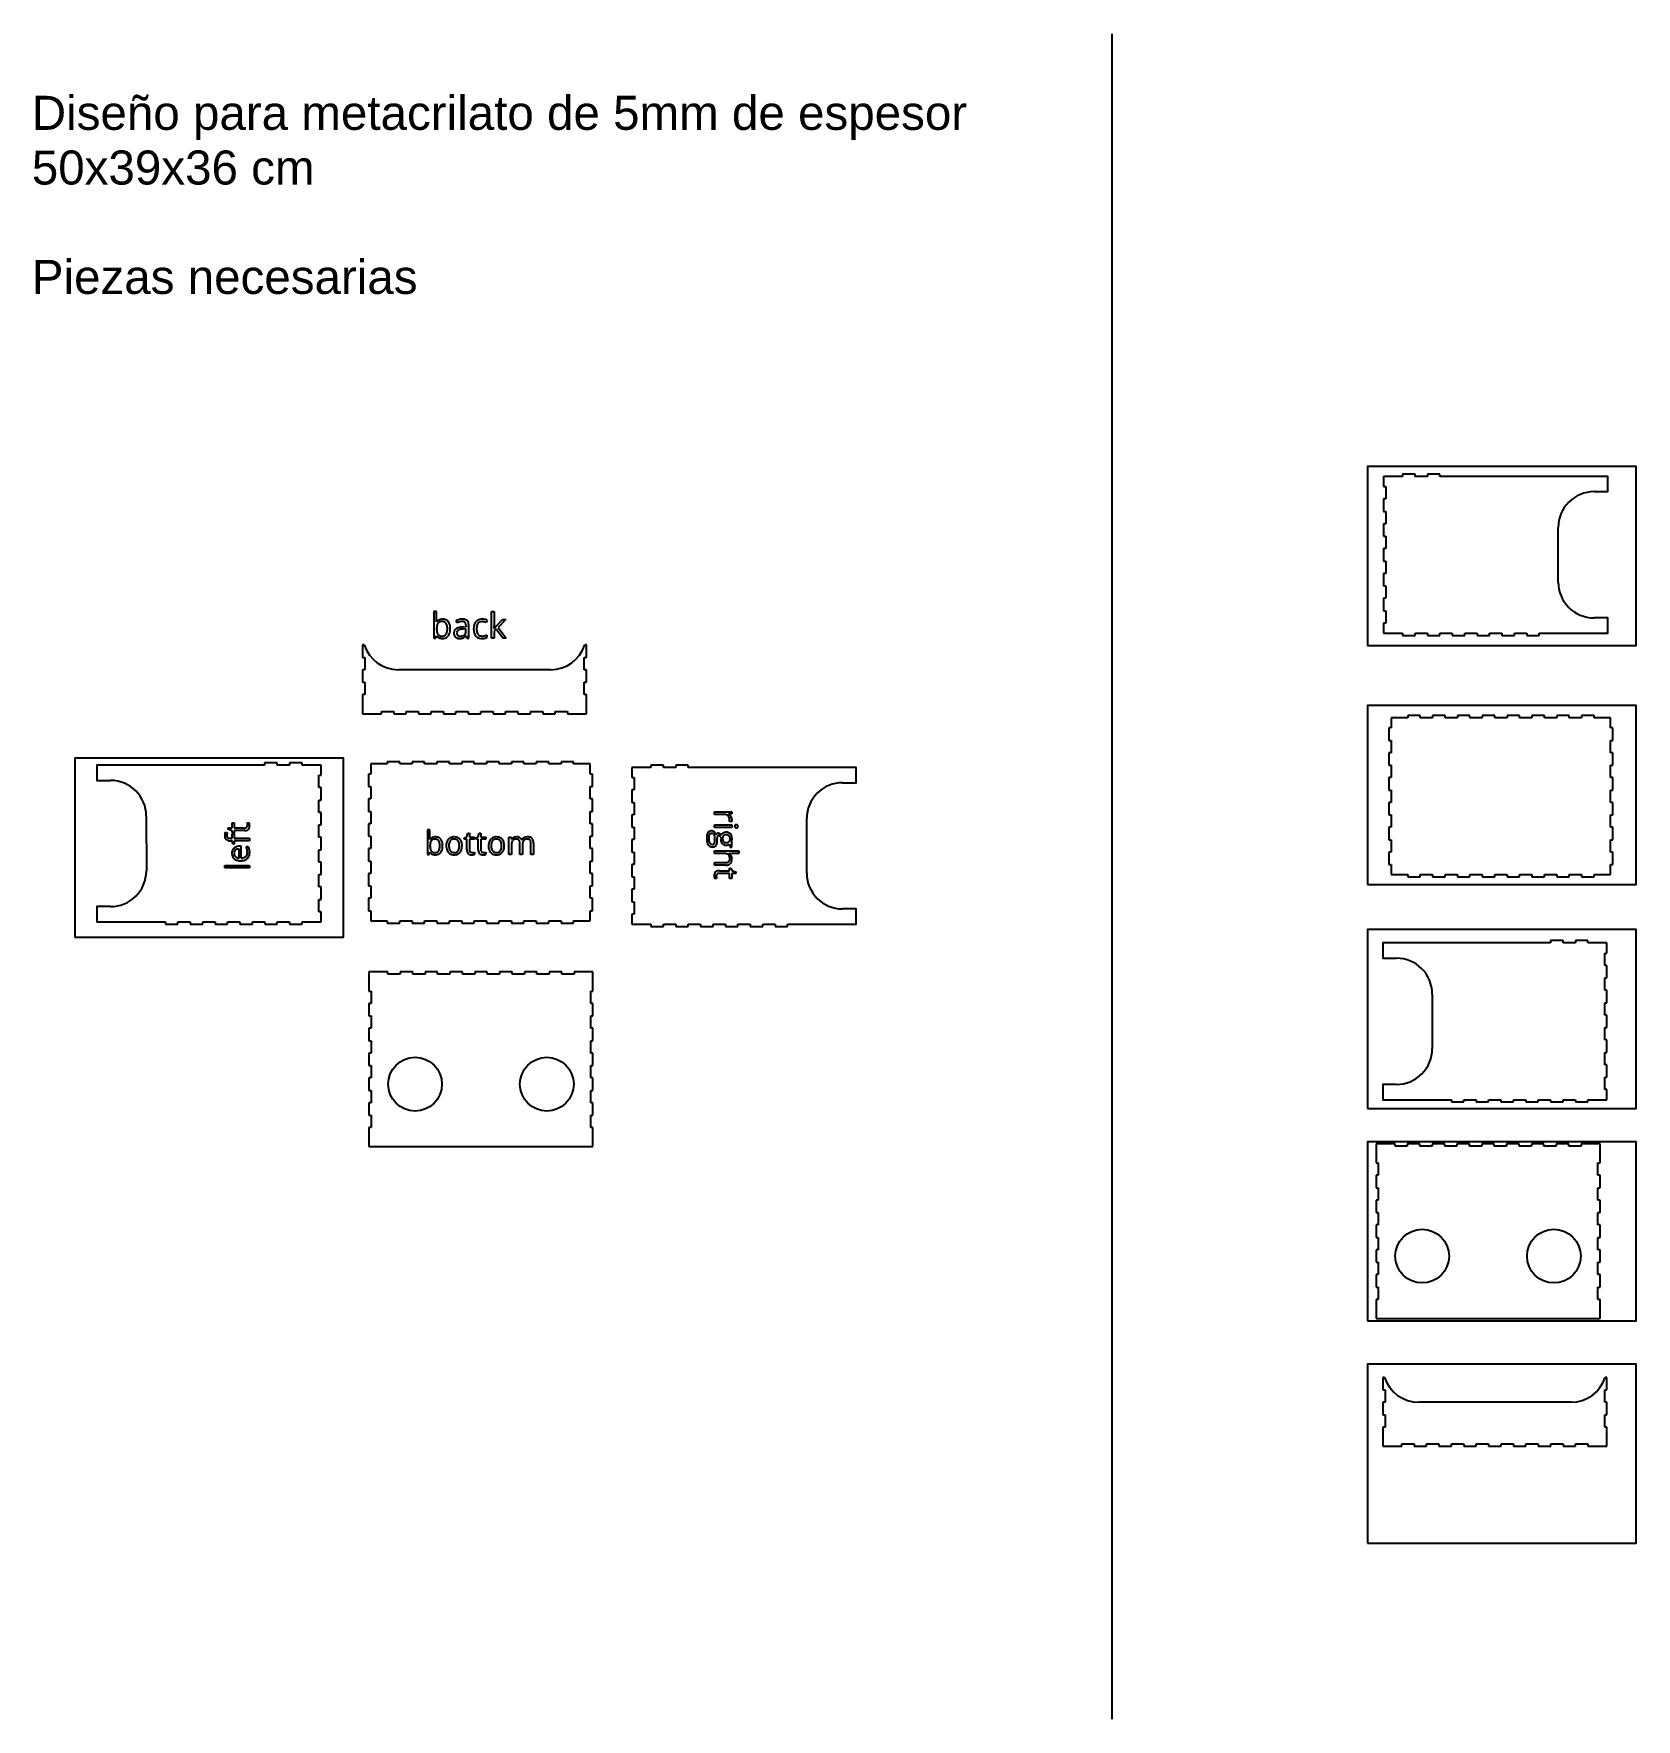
# Model space of a CAD drawing. Header units: inches. Extents: x -1723 to 1856, y -6131 to -2367.
import ezdxf

# ---------------------------------------------------------------- set-up
doc = ezdxf.new("R2010")
doc.units = ezdxf.units.IN
doc.header["$LTSCALE"] = 0.03937
doc.header["$MEASUREMENT"] = 0
for name, color, linetype in [('CORTE', 1, 'Continuous'), ('NO IMPRIMIR', 5, 'Continuous'), ('PREDETERMINADO', 7, 'Continuous')]:
    doc.layers.add(name, color=color, linetype=linetype)

msp = doc.modelspace()

# ---------------------------------------------------------------- texts
at = {"layer": 'PREDETERMINADO', "insert": (-1727.2, -2949.3), "char_height": 75.998, "width": 2147.182, "attachment_point": 7, "line_spacing_factor": 0.963855}
msp.add_mtext('\\fArial;Diseño para metacrilato de 5mm de espesor\\P50x39x36 cm\\P\\PPiezas necesarias', dxfattribs=at)

# ---------------------------------------------------------------- linework, layer by layer
at = {"layer": 'CORTE'}
for p, q in [((1291.4, -3355.6), (1291.3, -3355.7)), ((1291.3, -3355.7), (1291.3, -3378.3)), ((1291.3, -3378.3), (1291.4, -3378.3)), ((1333.8, -3355.6), (1291.4, -3355.6)), ((1291.4, -3378.3), (1296.3, -3378.3)), ((1296.3, -3378.3), (1296.3, -3405.9)), ((1333.9, -3350.6), (1333.8, -3350.7)), ((1333.8, -3350.7), (1333.8, -3355.6)), ((1361.7, -3350.6), (1333.9, -3350.6)), ((1361.8, -3350.7), (1361.7, -3350.6)), ((1361.8, -3355.6), (1361.8, -3350.7)), ((1389.3, -3355.6), (1361.8, -3355.6)), ((1417.1, -3350.6), (1389.3, -3350.6)), ((1389.3, -3350.6), (1389.3, -3350.7)), ((1389.3, -3350.7), (1389.3, -3355.6)), ((1417.2, -3350.7), (1417.1, -3350.6)), ((1417.2, -3355.6), (1417.2, -3350.7)), ((1444.7, -3355.6), (1417.2, -3355.6)), ((1681.5, -3355.6), (1639, -3355.6)), ((1681.5, -3355.7), (1681.5, -3355.6)), ((1291.4, -3405.9), (1291.3, -3405.9)), ((1291.3, -3405.9), (1291.3, -3433.7)), ((1296.3, -3405.9), (1291.4, -3405.9)), ((1291.3, -3433.7), (1291.4, -3433.8)), ((1291.4, -3461.3), (1291.3, -3461.4)), ((1291.3, -3461.4), (1291.3, -3489.2)), ((1291.4, -3433.8), (1296.3, -3433.8)), ((1296.3, -3461.3), (1291.4, -3461.3)), ((1296.3, -3433.8), (1296.3, -3461.3)), ((1291.3, -3489.2), (1291.4, -3489.2)), ((1291.4, -3489.2), (1296.3, -3489.2)), ((1296.3, -3489.2), (1296.3, -3516.8)), ((1681.5, -3591.7), (1681.5, -3469.9)), ((1291.4, -3516.8), (1291.3, -3516.8)), ((1291.3, -3516.8), (1291.3, -3544.6)), ((1296.3, -3516.8), (1291.4, -3516.8)), ((1291.3, -3544.6), (1291.4, -3544.7)), ((1291.4, -3572.2), (1291.3, -3572.3)), ((1291.3, -3572.3), (1291.3, -3600.1)), ((1291.4, -3544.7), (1296.3, -3544.7)), ((1296.3, -3572.2), (1291.4, -3572.2)), ((1296.3, -3544.7), (1296.3, -3572.2)), ((1291.3, -3600.1), (1291.4, -3600.1)), ((1291.4, -3600.1), (1296.3, -3600.1)), ((1296.3, -3600.1), (1296.3, -3627.7)), ((1291.4, -3627.7), (1291.3, -3627.7)), ((1291.3, -3627.7), (1291.3, -3655.5)), ((1296.3, -3627.7), (1291.4, -3627.7)), ((1291.3, -3655.5), (1291.4, -3655.6)), ((1291.4, -3683.1), (1291.3, -3683.2)), ((1291.3, -3683.2), (1291.3, -3705.8)), ((1291.4, -3655.6), (1296.3, -3655.6)), ((1296.3, -3683.1), (1291.4, -3683.1)), ((1296.3, -3655.6), (1296.3, -3683.1)), ((1291.3, -3705.8), (1291.4, -3705.8)), ((1291.4, -3705.8), (1333.8, -3705.8)), ((1333.8, -3705.8), (1333.8, -3710.8)), ((1333.8, -3710.8), (1333.9, -3710.8)), ((1333.9, -3710.8), (1361.7, -3710.8)), ((1361.7, -3710.8), (1361.8, -3710.8)), ((1361.8, -3710.8), (1361.8, -3705.8)), ((1361.8, -3705.8), (1389.3, -3705.8)), ((1389.3, -3705.8), (1389.3, -3710.8)), ((1389.3, -3710.8), (1389.3, -3710.8)), ((1389.3, -3710.8), (1417.1, -3710.8)), ((1417.1, -3710.8), (1417.2, -3710.8)), ((1417.2, -3710.8), (1417.2, -3705.8)), ((1417.2, -3705.8), (1444.7, -3705.8)), ((1444.7, -3705.8), (1444.7, -3710.8)), ((1444.7, -3710.8), (1444.8, -3710.8)), ((1444.8, -3710.8), (1472.6, -3710.8)), ((1472.6, -3710.8), (1472.6, -3705.8)), ((1472.6, -3705.8), (1500.2, -3705.8)), ((1472.6, -3710.8), (1472.6, -3710.8)), ((1500.2, -3705.8), (1500.2, -3710.8)), ((1500.2, -3710.8), (1500.2, -3710.8)), ((1500.2, -3710.8), (1528, -3710.8)), ((1528, -3710.8), (1528.1, -3710.8)), ((1528.1, -3710.8), (1528.1, -3705.8)), ((1528.1, -3705.8), (1555.6, -3705.8)), ((1555.6, -3705.8), (1555.6, -3710.8)), ((1555.6, -3710.8), (1555.7, -3710.8)), ((1555.7, -3710.8), (1583.5, -3710.8)), ((1583.5, -3710.8), (1583.5, -3705.8)), ((1583.5, -3705.8), (1611.1, -3705.8)), ((1583.5, -3710.8), (1583.5, -3710.8)), ((1611.1, -3705.8), (1611.1, -3710.8)), ((1611.1, -3710.8), (1611.1, -3710.8)), ((1611.1, -3710.8), (1638.9, -3710.8)), ((1638.9, -3710.8), (1639, -3710.8)), ((1639, -3710.8), (1639, -3705.8)), ((1639, -3705.8), (1681.5, -3705.8)), ((1681.5, -3705.8), (1681.5, -3705.8)), ((-988.6, -3732), (-988.7, -3732)), ((-988.7, -3732), (-988.7, -3759.8)), ((-988.7, -3759.8), (-988.6, -3759.9)), ((-984.8, -3732), (-988.6, -3732)), ((-988.6, -3759.9), (-983.7, -3759.9)), ((-983.7, -3759.9), (-983.7, -3787.4)), ((-493.5, -3787.4), (-493.5, -3759.9)), ((-493.5, -3759.9), (-488.5, -3759.9)), ((-488.5, -3732), (-492.4, -3732)), ((-488.5, -3759.8), (-488.5, -3732)), ((-488.5, -3732), (-488.5, -3732)), ((-488.5, -3759.9), (-488.5, -3759.8)), ((-988.6, -3787.4), (-988.7, -3787.5)), ((-988.7, -3787.5), (-988.7, -3815.3)), ((-983.7, -3787.4), (-988.6, -3787.4)), ((-488.5, -3787.4), (-493.5, -3787.4)), ((-488.5, -3787.5), (-488.5, -3787.4)), ((-488.5, -3815.3), (-488.5, -3787.5)), ((-988.7, -3815.3), (-988.6, -3815.3)), ((-988.6, -3815.3), (-983.7, -3815.3)), ((-983.7, -3815.3), (-983.7, -3842.8)), ((-493.5, -3842.8), (-493.5, -3815.3)), ((-493.5, -3815.3), (-488.5, -3815.3)), ((-488.5, -3815.3), (-488.5, -3815.3)), ((-988.6, -3842.8), (-988.7, -3842.9)), ((-988.7, -3842.9), (-988.7, -3885.5)), ((-983.7, -3842.8), (-988.6, -3842.8)), ((-488.5, -3842.8), (-493.5, -3842.8)), ((-488.5, -3842.9), (-488.5, -3842.8)), ((-488.5, -3885.5), (-488.5, -3842.9)), ((-988.7, -3885.5), (-988.6, -3885.6)), ((-988.6, -3885.6), (-946.4, -3885.6)), ((-946.4, -3885.5), (-946.4, -3880.6)), ((-946.4, -3880.6), (-918.9, -3880.6)), ((-946.4, -3885.6), (-946.4, -3885.5)), ((-918.9, -3880.6), (-918.9, -3885.5)), ((-918.9, -3885.5), (-918.8, -3885.6)), ((-918.8, -3885.6), (-891, -3885.6)), ((-891, -3885.6), (-890.9, -3885.5)), ((-890.9, -3885.5), (-890.9, -3880.6)), ((-890.9, -3880.6), (-863.4, -3880.6)), ((-863.4, -3880.6), (-863.4, -3885.5)), ((-863.4, -3885.5), (-863.4, -3885.6)), ((-863.4, -3885.6), (-835.5, -3885.6)), ((-835.5, -3885.5), (-835.5, -3880.6)), ((-835.5, -3880.6), (-808, -3880.6)), ((-835.5, -3885.6), (-835.5, -3885.5)), ((-808, -3880.6), (-808, -3885.5)), ((-808, -3885.5), (-807.9, -3885.6)), ((-807.9, -3885.6), (-780.1, -3885.6)), ((-780.1, -3885.6), (-780, -3885.5)), ((-780, -3885.5), (-780, -3880.6)), ((-780, -3880.6), (-752.5, -3880.6)), ((-752.5, -3880.6), (-752.5, -3885.5)), ((-752.5, -3885.5), (-752.5, -3885.6)), ((-752.5, -3885.6), (-724.6, -3885.6)), ((-724.6, -3885.5), (-724.6, -3880.6)), ((-724.6, -3880.6), (-697.1, -3880.6)), ((-724.6, -3885.6), (-724.6, -3885.5)), ((-697.1, -3880.6), (-697.1, -3885.5)), ((-697.1, -3885.5), (-697, -3885.6)), ((-697, -3885.6), (-669.2, -3885.6)), ((-669.2, -3885.6), (-669.1, -3885.5)), ((-669.1, -3885.5), (-669.1, -3880.6)), ((-669.1, -3880.6), (-641.6, -3880.6)), ((-641.6, -3880.6), (-641.6, -3885.5)), ((-641.6, -3885.5), (-641.6, -3885.6)), ((-641.6, -3885.6), (-613.8, -3885.6)), ((-613.8, -3885.6), (-613.7, -3885.5)), ((-613.7, -3885.5), (-613.7, -3880.6)), ((-613.7, -3880.6), (-586.2, -3880.6)), ((-586.2, -3880.6), (-586.2, -3885.5)), ((-586.2, -3885.5), (-586.1, -3885.6)), ((-586.1, -3885.6), (-558.3, -3885.6)), ((-558.3, -3885.6), (-558.2, -3885.5)), ((-558.2, -3885.5), (-558.2, -3880.6)), ((-558.2, -3880.6), (-530.7, -3880.6)), ((-530.7, -3880.6), (-530.7, -3885.5)), ((-530.7, -3885.5), (-530.7, -3885.6)), ((-530.7, -3885.6), (-488.5, -3885.6)), ((-488.5, -3885.6), (-488.5, -3885.5)), ((1308.4, -3894.8), (1308.3, -3894.8)), ((1308.3, -3894.8), (1308.3, -3917.3)), ((1345.4, -3894.8), (1308.4, -3894.8)), ((1345.5, -3889.8), (1345.4, -3889.8)), ((1345.4, -3889.8), (1345.4, -3894.8)), ((1373.3, -3889.8), (1345.5, -3889.8)), ((1373.3, -3894.8), (1373.3, -3889.8)), ((1373.3, -3889.8), (1373.3, -3889.8)), ((1400.8, -3894.8), (1373.3, -3894.8)), ((1400.9, -3889.8), (1400.8, -3889.8)), ((1400.8, -3889.8), (1400.8, -3894.8)), ((1428.7, -3889.8), (1400.9, -3889.8)), ((1428.8, -3889.8), (1428.7, -3889.8)), ((1428.8, -3894.8), (1428.8, -3889.8)), ((1456.3, -3894.8), (1428.8, -3894.8)), ((1456.4, -3889.8), (1456.3, -3889.8)), ((1456.3, -3889.8), (1456.3, -3894.8)), ((1484.2, -3889.8), (1456.4, -3889.8)), ((1484.2, -3894.8), (1484.2, -3889.8)), ((1484.2, -3889.8), (1484.2, -3889.8)), ((1511.7, -3894.8), (1484.2, -3894.8)), ((1511.8, -3889.8), (1511.7, -3889.8)), ((1511.7, -3889.8), (1511.7, -3894.8)), ((1539.6, -3889.8), (1511.8, -3889.8)), ((1539.7, -3889.8), (1539.6, -3889.8)), ((1539.7, -3894.8), (1539.7, -3889.8)), ((1567.2, -3894.8), (1539.7, -3894.8)), ((1567.3, -3889.8), (1567.2, -3889.8)), ((1567.2, -3889.8), (1567.2, -3894.8)), ((1595.1, -3889.8), (1567.3, -3889.8)), ((1595.1, -3894.8), (1595.1, -3889.8)), ((1595.1, -3889.8), (1595.1, -3889.8)), ((1622.6, -3894.8), (1595.1, -3894.8)), ((1622.7, -3889.8), (1622.6, -3889.8)), ((1622.6, -3889.8), (1622.6, -3894.8)), ((1650.5, -3889.8), (1622.7, -3889.8)), ((1650.6, -3889.8), (1650.5, -3889.8)), ((1650.6, -3894.8), (1650.6, -3889.8)), ((1678.1, -3894.8), (1650.6, -3894.8)), ((1706, -3889.8), (1678.1, -3889.8)), ((1678.1, -3889.8), (1678.1, -3889.8)), ((1678.1, -3889.8), (1678.1, -3894.8)), ((1706, -3894.8), (1706, -3889.8)), ((1706, -3889.8), (1706, -3889.8)), ((1733.5, -3894.8), (1706, -3894.8)), ((1733.6, -3889.8), (1733.5, -3889.8)), ((1733.5, -3889.8), (1733.5, -3894.8)), ((1761.4, -3889.8), (1733.6, -3889.8)), ((1761.5, -3889.8), (1761.4, -3889.8)), ((1761.5, -3894.8), (1761.5, -3889.8)), ((1798.5, -3894.8), (1761.5, -3894.8)), ((1798.5, -3917.3), (1798.5, -3894.8)), ((1798.5, -3894.8), (1798.5, -3894.8)), ((1303.4, -3917.3), (1303.3, -3917.3)), ((1303.3, -3917.3), (1303.3, -3945.1)), ((1303.3, -3945.1), (1303.4, -3945.2)), ((1308.3, -3917.3), (1303.4, -3917.3)), ((1303.4, -3945.2), (1308.3, -3945.2)), ((1308.3, -3945.2), (1308.3, -3972.7)), ((1803.5, -3917.3), (1798.5, -3917.3)), ((1798.5, -3972.7), (1798.5, -3945.2)), ((1798.5, -3945.2), (1803.5, -3945.2)), ((1803.5, -3945.1), (1803.5, -3917.3)), ((1803.5, -3917.3), (1803.5, -3917.3)), ((1803.5, -3945.2), (1803.5, -3945.1)), ((1303.4, -3972.7), (1303.3, -3972.8)), ((1303.3, -3972.8), (1303.3, -4000.6)), ((1308.3, -3972.7), (1303.4, -3972.7)), ((1803.5, -3972.7), (1798.5, -3972.7)), ((1803.5, -3972.8), (1803.5, -3972.7)), ((1803.5, -4000.6), (1803.5, -3972.8)), ((-1429, -4000.5), (-1471.4, -4000.5)), ((-1207.2, -4000.4), (-1234.7, -4000.4)), ((-1207.1, -3995.4), (-1207.2, -3995.5)), ((-1207.2, -3995.5), (-1207.2, -4000.4)), ((-1179.3, -3995.4), (-1207.1, -3995.4)), ((-1179.2, -3995.5), (-1179.3, -3995.4)), ((-1179.2, -4000.4), (-1179.2, -3995.5)), ((-1151.7, -4000.4), (-1179.2, -4000.4)), ((-1123.9, -3995.4), (-1151.7, -3995.4)), ((-1151.7, -3995.4), (-1151.7, -3995.5)), ((-1151.7, -3995.5), (-1151.7, -4000.4)), ((-1123.8, -3995.5), (-1123.9, -3995.4)), ((-1123.8, -4000.4), (-1123.8, -3995.5)), ((-1081.3, -4000.4), (-1123.8, -4000.4)), ((-1086.3, -4050.6), (-1086.3, -4023.1)), ((-1086.3, -4023.1), (-1081.3, -4023.1)), ((-1081.3, -4000.5), (-1081.3, -4000.4)), ((-1081.3, -4023.1), (-1081.3, -4000.5)), ((-1081.3, -4023.1), (-1081.3, -4023.1)), ((-970.4, -4020.4), (-975.4, -4020.4)), ((-975.4, -4020.4), (-975.4, -4020.4)), ((-975.4, -4020.4), (-975.4, -4048.3)), ((-933.3, -3997.9), (-970.4, -3997.9)), ((-970.4, -3997.9), (-970.4, -3997.9)), ((-970.4, -3997.9), (-970.4, -4020.4)), ((-905.5, -3992.9), (-933.3, -3992.9)), ((-933.3, -3992.9), (-933.3, -3992.9)), ((-933.3, -3992.9), (-933.3, -3997.9)), ((-905.4, -3992.9), (-905.5, -3992.9)), ((-905.4, -3997.9), (-905.4, -3992.9)), ((-877.9, -3997.9), (-905.4, -3997.9)), ((-877.8, -3992.9), (-877.9, -3992.9)), ((-877.9, -3992.9), (-877.9, -3997.9)), ((-850, -3992.9), (-877.8, -3992.9)), ((-850, -3997.9), (-850, -3992.9)), ((-850, -3992.9), (-850, -3992.9)), ((-822.4, -3997.9), (-850, -3997.9)), ((-794.6, -3992.9), (-822.4, -3992.9)), ((-822.4, -3992.9), (-822.4, -3992.9)), ((-822.4, -3992.9), (-822.4, -3997.9)), ((-794.5, -3992.9), (-794.6, -3992.9)), ((-794.5, -3997.9), (-794.5, -3992.9)), ((-767, -3997.9), (-794.5, -3997.9)), ((-766.9, -3992.9), (-767, -3992.9)), ((-767, -3992.9), (-767, -3997.9)), ((-739.1, -3992.9), (-766.9, -3992.9)), ((-739.1, -3997.9), (-739.1, -3992.9)), ((-739.1, -3992.9), (-739.1, -3992.9)), ((-711.6, -3997.9), (-739.1, -3997.9)), ((-711.5, -3992.9), (-711.6, -3992.9)), ((-711.6, -3992.9), (-711.6, -3997.9)), ((-683.7, -3992.9), (-711.5, -3992.9)), ((-683.6, -3992.9), (-683.7, -3992.9)), ((-683.6, -3997.9), (-683.6, -3992.9)), ((-656.1, -3997.9), (-683.6, -3997.9)), ((-656, -3992.9), (-656.1, -3992.9)), ((-656.1, -3992.9), (-656.1, -3997.9)), ((-628.2, -3992.9), (-656, -3992.9)), ((-628.2, -3997.9), (-628.2, -3992.9)), ((-628.2, -3992.9), (-628.2, -3992.9)), ((-600.7, -3997.9), (-628.2, -3997.9)), ((-600.6, -3992.9), (-600.7, -3992.9)), ((-600.7, -3992.9), (-600.7, -3997.9)), ((-572.8, -3992.9), (-600.6, -3992.9)), ((-572.7, -3992.9), (-572.8, -3992.9)), ((-572.7, -3997.9), (-572.7, -3992.9)), ((-545.2, -3997.9), (-572.7, -3997.9)), ((-545.1, -3992.9), (-545.2, -3992.9)), ((-545.2, -3992.9), (-545.2, -3997.9)), ((-517.3, -3992.9), (-545.1, -3992.9)), ((-517.3, -3997.9), (-517.3, -3992.9)), ((-517.3, -3992.9), (-517.3, -3992.9)), ((-480.3, -3997.9), (-517.3, -3997.9)), ((-480.2, -3997.9), (-480.3, -3997.9)), ((-480.2, -4020.4), (-480.2, -3997.9)), ((-475.3, -4020.4), (-480.2, -4020.4)), ((-475.2, -4020.4), (-475.3, -4020.4)), ((-475.2, -4048.3), (-475.2, -4020.4)), ((-386.9, -4005.6), (-387, -4005.7)), ((-387, -4005.7), (-387, -4028.3)), ((-344.5, -4005.6), (-386.9, -4005.6)), ((-344.4, -4000.6), (-344.5, -4000.7)), ((-344.5, -4000.7), (-344.5, -4005.6)), ((-316.6, -4000.6), (-344.4, -4000.6)), ((-316.5, -4000.7), (-316.6, -4000.6)), ((-316.5, -4005.6), (-316.5, -4000.7)), ((-289, -4005.6), (-316.5, -4005.6)), ((-288.9, -4000.6), (-289, -4000.7)), ((-289, -4000.7), (-289, -4005.6)), ((-261.1, -4000.6), (-288.9, -4000.6)), ((-261.1, -4000.7), (-261.1, -4000.6)), ((-261.1, -4005.6), (-261.1, -4000.7)), ((-233.6, -4005.6), (-261.1, -4005.6)), ((3.2, -4005.6), (-39.3, -4005.6)), ((3.2, -4005.6), (3.2, -4005.6)), ((1303.3, -4000.6), (1303.4, -4000.7)), ((1303.4, -4000.7), (1308.3, -4000.7)), ((1308.3, -4000.7), (1308.3, -4028.2)), ((1798.5, -4028.2), (1798.5, -4000.7)), ((1798.5, -4000.7), (1803.5, -4000.7)), ((1803.5, -4000.7), (1803.5, -4000.6)), ((-1081.3, -4050.6), (-1086.3, -4050.6)), ((-1081.3, -4050.7), (-1081.3, -4050.6)), ((-1081.3, -4078.5), (-1081.3, -4050.7)), ((-975.4, -4048.3), (-975.4, -4048.3)), ((-975.4, -4048.3), (-970.4, -4048.3)), ((-970.4, -4048.3), (-970.4, -4075.8)), ((-480.2, -4075.8), (-480.2, -4048.3)), ((-480.2, -4048.3), (-475.3, -4048.3)), ((-475.3, -4048.3), (-475.2, -4048.3)), ((-387, -4028.3), (-386.9, -4028.3)), ((-386.9, -4055.8), (-387, -4055.9)), ((-387, -4055.9), (-387, -4083.7)), ((-386.9, -4028.3), (-382, -4028.3)), ((-382, -4055.8), (-386.9, -4055.8)), ((-382, -4028.3), (-382, -4055.8)), ((1303.4, -4028.2), (1303.3, -4028.2)), ((1303.3, -4028.2), (1303.3, -4056)), ((1303.3, -4056), (1303.4, -4056.1)), ((1308.3, -4028.2), (1303.4, -4028.2)), ((1303.4, -4056.1), (1308.3, -4056.1)), ((1308.3, -4056.1), (1308.3, -4083.6)), ((1803.5, -4028.2), (1798.5, -4028.2)), ((1798.5, -4083.6), (1798.5, -4056.1)), ((1798.5, -4056.1), (1803.5, -4056.1)), ((1803.5, -4056), (1803.5, -4028.2)), ((1803.5, -4028.2), (1803.5, -4028.2)), ((1803.5, -4056.1), (1803.5, -4056)), ((-1086.3, -4106.1), (-1086.3, -4078.6)), ((-1086.3, -4078.6), (-1081.3, -4078.6)), ((-1081.3, -4078.6), (-1081.3, -4078.5)), ((-970.4, -4075.8), (-975.4, -4075.8)), ((-975.4, -4075.8), (-975.4, -4075.9)), ((-975.4, -4075.9), (-975.4, -4103.7)), ((-475.3, -4075.8), (-480.2, -4075.8)), ((-475.2, -4075.9), (-475.3, -4075.8)), ((-475.2, -4103.7), (-475.2, -4075.9)), ((-387, -4083.7), (-386.9, -4083.8)), ((-386.9, -4083.8), (-382, -4083.8)), ((-382, -4083.8), (-382, -4111.3)), ((1303.4, -4083.6), (1303.3, -4083.7)), ((1303.3, -4083.7), (1303.3, -4111.5)), ((1308.3, -4083.6), (1303.4, -4083.6)), ((1803.5, -4083.6), (1798.5, -4083.6)), ((1803.5, -4083.7), (1803.5, -4083.6)), ((1803.5, -4111.5), (1803.5, -4083.7)), ((-1471.5, -4114.7), (-1471.4, -4236.4)), ((-1081.3, -4106.1), (-1086.3, -4106.1)), ((-1086.2, -4161.5), (-1086.2, -4134)), ((-1086.2, -4134), (-1081.3, -4134)), ((-1081.3, -4106.2), (-1081.3, -4106.1)), ((-1081.2, -4134), (-1081.3, -4106.2)), ((-1081.3, -4134), (-1081.2, -4134)), ((-975.4, -4103.7), (-975.4, -4103.8)), ((-975.4, -4103.8), (-970.4, -4103.8)), ((-970.4, -4131.3), (-975.4, -4131.3)), ((-975.4, -4131.3), (-975.4, -4131.3)), ((-975.4, -4131.3), (-975.4, -4159.2)), ((-970.4, -4103.8), (-970.4, -4131.3)), ((-480.2, -4131.3), (-480.2, -4103.8)), ((-480.2, -4103.8), (-475.3, -4103.8)), ((-475.3, -4131.3), (-480.2, -4131.3)), ((-475.3, -4103.8), (-475.2, -4103.7)), ((-475.2, -4131.3), (-475.3, -4131.3)), ((-475.2, -4159.2), (-475.2, -4131.3)), ((-386.9, -4111.3), (-387, -4111.3)), ((-387, -4111.3), (-387, -4139.2)), ((-387, -4139.2), (-386.9, -4139.2)), ((-382, -4111.3), (-386.9, -4111.3)), ((-386.9, -4139.2), (-382, -4139.2)), ((-382, -4139.2), (-382, -4166.7)), ((3.2, -4241.6), (3.2, -4119.8)), ((1303.3, -4111.5), (1303.4, -4111.5)), ((1303.4, -4139.1), (1303.3, -4139.1)), ((1303.3, -4139.1), (1303.3, -4166.9)), ((1303.4, -4111.5), (1308.3, -4111.5)), ((1308.3, -4139.1), (1303.4, -4139.1)), ((1308.3, -4111.5), (1308.3, -4139.1)), ((1798.5, -4139.1), (1798.5, -4111.5)), ((1798.5, -4111.5), (1803.5, -4111.5)), ((1803.5, -4139.1), (1798.5, -4139.1)), ((1803.5, -4111.5), (1803.5, -4111.5)), ((1803.5, -4166.9), (1803.5, -4139.1)), ((1803.5, -4139.1), (1803.5, -4139.1)), ((-1081.3, -4161.5), (-1086.2, -4161.5)), ((-1081.2, -4161.6), (-1081.3, -4161.5)), ((-1081.2, -4189.4), (-1081.2, -4161.6)), ((-975.4, -4159.2), (-975.4, -4159.2)), ((-975.4, -4159.2), (-970.4, -4159.2)), ((-970.4, -4159.2), (-970.4, -4186.7)), ((-480.2, -4186.7), (-480.2, -4159.2)), ((-480.2, -4159.2), (-475.3, -4159.2)), ((-475.3, -4159.2), (-475.2, -4159.2)), ((-386.9, -4166.7), (-387, -4166.8)), ((-387, -4166.8), (-387, -4194.6)), ((-382, -4166.7), (-386.9, -4166.7)), ((1303.3, -4166.9), (1303.4, -4167)), ((1303.4, -4167), (1308.3, -4167)), ((1308.3, -4167), (1308.3, -4194.5)), ((1798.5, -4194.5), (1798.5, -4167)), ((1798.5, -4167), (1803.5, -4167)), ((1803.5, -4167), (1803.5, -4166.9)), ((-1086.2, -4217), (-1086.2, -4189.5)), ((-1086.2, -4189.5), (-1081.3, -4189.5)), ((-1081.3, -4189.5), (-1081.2, -4189.4)), ((-970.4, -4186.7), (-975.4, -4186.7)), ((-975.4, -4186.7), (-975.4, -4186.8)), ((-975.4, -4186.8), (-975.4, -4214.6)), ((-975.4, -4214.6), (-975.4, -4214.7)), ((-975.4, -4214.7), (-970.4, -4214.7)), ((-970.4, -4214.7), (-970.4, -4242.2)), ((-475.3, -4186.7), (-480.2, -4186.7)), ((-480.2, -4242.2), (-480.2, -4214.7)), ((-480.2, -4214.7), (-475.3, -4214.7)), ((-475.2, -4186.8), (-475.3, -4186.7)), ((-475.3, -4214.7), (-475.2, -4214.6)), ((-475.2, -4214.6), (-475.2, -4186.8)), ((-387, -4194.6), (-386.9, -4194.7)), ((-386.9, -4194.7), (-382, -4194.7)), ((-382, -4194.7), (-382, -4222.2)), ((1303.4, -4194.5), (1303.3, -4194.6)), ((1303.3, -4194.6), (1303.3, -4222.4)), ((1308.3, -4194.5), (1303.4, -4194.5)), ((1803.5, -4194.5), (1798.5, -4194.5)), ((1803.5, -4194.6), (1803.5, -4194.5)), ((1803.5, -4222.4), (1803.5, -4194.6)), ((-1081.3, -4217), (-1086.2, -4217)), ((-1086.2, -4272.4), (-1086.2, -4244.9)), ((-1086.2, -4244.9), (-1081.3, -4244.9)), ((-1081.2, -4217), (-1081.3, -4217)), ((-1081.3, -4244.9), (-1081.2, -4244.9)), ((-1081.2, -4244.9), (-1081.2, -4217)), ((-970.4, -4242.2), (-975.4, -4242.2)), ((-975.4, -4242.2), (-975.4, -4242.2)), ((-975.4, -4242.2), (-975.4, -4270)), ((-475.3, -4242.2), (-480.2, -4242.2)), ((-475.2, -4242.2), (-475.3, -4242.2)), ((-475.2, -4270), (-475.2, -4242.2)), ((-386.9, -4222.2), (-387, -4222.2)), ((-387, -4222.2), (-387, -4250)), ((-387, -4250), (-386.9, -4250.1)), ((-382, -4222.2), (-386.9, -4222.2)), ((-386.9, -4250.1), (-382, -4250.1)), ((-382, -4250.1), (-382, -4277.6)), ((1303.3, -4222.4), (1303.4, -4222.4)), ((1303.4, -4222.4), (1308.3, -4222.4)), ((1308.3, -4222.4), (1308.3, -4244.9)), ((1308.3, -4244.9), (1308.4, -4245)), ((1308.4, -4245), (1345.4, -4245)), ((1345.4, -4245), (1345.4, -4249.9)), ((1345.4, -4249.9), (1345.5, -4250)), ((1345.5, -4250), (1373.3, -4250)), ((1373.3, -4249.9), (1373.3, -4245)), ((1373.3, -4245), (1400.8, -4245)), ((1373.3, -4250), (1373.3, -4249.9)), ((1400.8, -4245), (1400.8, -4249.9)), ((1400.8, -4249.9), (1400.9, -4250)), ((1400.9, -4250), (1428.7, -4250)), ((1428.7, -4250), (1428.8, -4249.9)), ((1428.8, -4249.9), (1428.8, -4245)), ((1428.8, -4245), (1456.3, -4245)), ((1456.3, -4245), (1456.3, -4249.9)), ((1456.3, -4249.9), (1456.4, -4250)), ((1456.4, -4250), (1484.2, -4250)), ((1484.2, -4249.9), (1484.2, -4245)), ((1484.2, -4245), (1511.7, -4245)), ((1484.2, -4250), (1484.2, -4249.9)), ((1511.7, -4245), (1511.7, -4249.9)), ((1511.7, -4249.9), (1511.8, -4250)), ((1511.8, -4250), (1539.6, -4250)), ((1539.6, -4250), (1539.7, -4249.9)), ((1539.7, -4249.9), (1539.7, -4245)), ((1539.7, -4245), (1567.2, -4245)), ((1567.2, -4245), (1567.2, -4249.9)), ((1567.2, -4249.9), (1567.3, -4250)), ((1567.3, -4250), (1595.1, -4250)), ((1595.1, -4249.9), (1595.1, -4245)), ((1595.1, -4245), (1622.6, -4245)), ((1595.1, -4250), (1595.1, -4249.9)), ((1622.6, -4245), (1622.6, -4249.9)), ((1622.6, -4249.9), (1622.7, -4250)), ((1622.7, -4250), (1650.5, -4250)), ((1650.5, -4250), (1650.6, -4249.9)), ((1650.6, -4249.9), (1650.6, -4245)), ((1650.6, -4245), (1678.1, -4245)), ((1678.1, -4245), (1678.1, -4249.9)), ((1678.1, -4249.9), (1678.1, -4250)), ((1678.1, -4250), (1706, -4250)), ((1706, -4249.9), (1706, -4245)), ((1706, -4245), (1733.5, -4245)), ((1706, -4250), (1706, -4249.9)), ((1733.5, -4245), (1733.5, -4249.9)), ((1733.5, -4249.9), (1733.6, -4250)), ((1733.6, -4250), (1761.4, -4250)), ((1761.4, -4250), (1761.5, -4249.9)), ((1761.5, -4249.9), (1761.5, -4245)), ((1761.5, -4245), (1798.5, -4245)), ((1798.5, -4244.9), (1798.5, -4222.4)), ((1798.5, -4222.4), (1803.5, -4222.4)), ((1798.5, -4245), (1798.5, -4244.9)), ((1803.5, -4222.4), (1803.5, -4222.4)), ((-1081.3, -4272.4), (-1086.2, -4272.4)), ((-1081.2, -4272.5), (-1081.3, -4272.4)), ((-1081.2, -4300.3), (-1081.2, -4272.5)), ((-975.4, -4270), (-975.4, -4270.1)), ((-975.4, -4270.1), (-970.4, -4270.1)), ((-970.4, -4270.1), (-970.4, -4297.6)), ((-480.2, -4297.6), (-480.2, -4270.1)), ((-480.2, -4270.1), (-475.3, -4270.1)), ((-475.3, -4270.1), (-475.2, -4270)), ((-386.9, -4277.6), (-387, -4277.7)), ((-387, -4277.7), (-387, -4305.5)), ((-382, -4277.6), (-386.9, -4277.6)), ((-1086.2, -4327.9), (-1086.2, -4300.4)), ((-1086.2, -4300.4), (-1081.3, -4300.4)), ((-1081.3, -4327.9), (-1086.2, -4327.9)), ((-1081.3, -4300.4), (-1081.2, -4300.3)), ((-1081.2, -4327.9), (-1081.3, -4327.9)), ((-1081.2, -4350.5), (-1081.2, -4327.9)), ((-970.4, -4297.6), (-975.4, -4297.6)), ((-975.4, -4297.6), (-975.4, -4297.7)), ((-975.4, -4297.7), (-975.4, -4325.5)), ((-975.4, -4325.5), (-975.4, -4325.6)), ((-975.4, -4325.6), (-970.4, -4325.6)), ((-970.4, -4325.6), (-970.4, -4348)), ((-475.3, -4297.6), (-480.2, -4297.6)), ((-480.2, -4348), (-480.2, -4325.6)), ((-480.2, -4325.6), (-475.3, -4325.6)), ((-475.2, -4297.7), (-475.3, -4297.6)), ((-475.3, -4325.6), (-475.2, -4325.5)), ((-475.2, -4325.5), (-475.2, -4297.7)), ((-387, -4305.5), (-386.9, -4305.6)), ((-386.9, -4305.6), (-382, -4305.6)), ((-382, -4305.6), (-382, -4333.1)), ((-1471.4, -4350.6), (-1471.3, -4350.7)), ((-1471.3, -4350.7), (-1428.9, -4350.7)), ((-1428.9, -4350.7), (-1428.9, -4355.6)), ((-1428.9, -4355.6), (-1428.8, -4355.7)), ((-1428.8, -4355.7), (-1401, -4355.7)), ((-1401, -4355.6), (-1401, -4350.7)), ((-1401, -4350.7), (-1373.4, -4350.7)), ((-1401, -4355.7), (-1401, -4355.6)), ((-1373.4, -4350.7), (-1373.4, -4355.6)), ((-1373.4, -4355.6), (-1373.4, -4355.7)), ((-1373.4, -4355.7), (-1345.6, -4355.7)), ((-1345.6, -4355.7), (-1345.5, -4355.6)), ((-1345.5, -4355.6), (-1345.5, -4350.7)), ((-1345.5, -4350.7), (-1318, -4350.7)), ((-1318, -4350.7), (-1318, -4355.6)), ((-1318, -4355.6), (-1317.9, -4355.7)), ((-1317.9, -4355.7), (-1290.1, -4355.7)), ((-1290.1, -4350.7), (-1262.5, -4350.6)), ((-1290.1, -4355.6), (-1290.1, -4350.7)), ((-1290.1, -4355.7), (-1290.1, -4355.6)), ((-1262.5, -4350.6), (-1262.5, -4355.6)), ((-1262.5, -4355.6), (-1262.5, -4355.6)), ((-1262.5, -4355.6), (-1234.7, -4355.6)), ((-1234.7, -4355.6), (-1234.6, -4355.6)), ((-1234.6, -4355.6), (-1234.6, -4350.6)), ((-1234.6, -4350.6), (-1207.1, -4350.6)), ((-1207.1, -4350.6), (-1207.1, -4355.6)), ((-1207.1, -4355.6), (-1207, -4355.6)), ((-1207, -4355.6), (-1179.2, -4355.6)), ((-1179.2, -4355.6), (-1179.2, -4350.6)), ((-1179.2, -4350.6), (-1151.6, -4350.6)), ((-1179.2, -4355.6), (-1179.2, -4355.6)), ((-1151.6, -4350.6), (-1151.6, -4355.6)), ((-1151.6, -4355.6), (-1151.6, -4355.6)), ((-1151.6, -4355.6), (-1123.8, -4355.6)), ((-1123.8, -4355.6), (-1123.7, -4355.6)), ((-1123.7, -4355.6), (-1123.7, -4350.6)), ((-1123.7, -4350.6), (-1081.3, -4350.6)), ((-1081.3, -4350.6), (-1081.2, -4350.5)), ((-970.4, -4348), (-970.4, -4348.1)), ((-970.4, -4348.1), (-933.3, -4348.1)), ((-933.3, -4348.1), (-933.3, -4353)), ((-933.3, -4353), (-933.3, -4353.1)), ((-933.3, -4353.1), (-905.5, -4353.1)), ((-905.5, -4353.1), (-905.4, -4353)), ((-905.4, -4353), (-905.4, -4348.1)), ((-905.4, -4348.1), (-877.9, -4348.1)), ((-877.9, -4348.1), (-877.9, -4353)), ((-877.9, -4353), (-877.8, -4353.1)), ((-877.8, -4353.1), (-850, -4353.1)), ((-850, -4353), (-850, -4348.1)), ((-850, -4348.1), (-822.4, -4348.1)), ((-850, -4353.1), (-850, -4353)), ((-822.4, -4348.1), (-822.4, -4353)), ((-822.4, -4353), (-822.4, -4353.1)), ((-822.4, -4353.1), (-794.6, -4353.1)), ((-794.6, -4353.1), (-794.5, -4353)), ((-794.5, -4353), (-794.5, -4348.1)), ((-794.5, -4348.1), (-767, -4348.1)), ((-767, -4348.1), (-767, -4353)), ((-767, -4353), (-766.9, -4353.1)), ((-766.9, -4353.1), (-739.1, -4353.1)), ((-739.1, -4353), (-739.1, -4348.1)), ((-739.1, -4348.1), (-711.6, -4348.1)), ((-739.1, -4353.1), (-739.1, -4353)), ((-711.6, -4348.1), (-711.6, -4353)), ((-711.6, -4353), (-711.5, -4353.1)), ((-711.5, -4353.1), (-683.7, -4353.1)), ((-683.7, -4353.1), (-683.6, -4353)), ((-683.6, -4353), (-683.6, -4348.1)), ((-683.6, -4348.1), (-656.1, -4348.1)), ((-656.1, -4348.1), (-656.1, -4353)), ((-656.1, -4353), (-656, -4353.1)), ((-656, -4353.1), (-628.2, -4353.1)), ((-628.2, -4353), (-628.2, -4348.1)), ((-628.2, -4348.1), (-600.7, -4348.1)), ((-628.2, -4353.1), (-628.2, -4353)), ((-600.7, -4348.1), (-600.7, -4353)), ((-600.7, -4353), (-600.6, -4353.1)), ((-600.6, -4353.1), (-572.8, -4353.1)), ((-572.8, -4353.1), (-572.7, -4353)), ((-572.7, -4353), (-572.7, -4348.1)), ((-572.7, -4348.1), (-545.2, -4348.1)), ((-545.2, -4348.1), (-545.2, -4353)), ((-545.2, -4353), (-545.1, -4353.1)), ((-545.1, -4353.1), (-517.3, -4353.1)), ((-517.3, -4353), (-517.3, -4348.1)), ((-517.3, -4348.1), (-480.3, -4348.1)), ((-517.3, -4353.1), (-517.3, -4353)), ((-480.3, -4348.1), (-480.2, -4348)), ((-386.9, -4333.1), (-387, -4333.1)), ((-387, -4333.1), (-387, -4355.7)), ((-387, -4355.7), (-386.9, -4355.8)), ((-382, -4333.1), (-386.9, -4333.1)), ((-386.9, -4355.8), (-344.5, -4355.8)), ((-344.5, -4355.8), (-344.5, -4360.7)), ((-344.5, -4360.7), (-344.4, -4360.8)), ((-344.4, -4360.8), (-316.6, -4360.8)), ((-316.6, -4360.8), (-316.5, -4360.7)), ((-316.5, -4360.7), (-316.5, -4355.8)), ((-316.5, -4355.8), (-289, -4355.8)), ((-289, -4355.8), (-289, -4360.7)), ((-289, -4360.7), (-288.9, -4360.8)), ((-288.9, -4360.8), (-261.1, -4360.8)), ((-261.1, -4360.7), (-261.1, -4355.8)), ((-261.1, -4355.8), (-233.6, -4355.8)), ((-261.1, -4360.8), (-261.1, -4360.7)), ((-233.6, -4355.8), (-233.6, -4360.7)), ((-233.6, -4360.7), (-233.5, -4360.8)), ((-233.5, -4360.8), (-205.7, -4360.8)), ((-205.7, -4360.8), (-205.6, -4360.7)), ((-205.6, -4360.7), (-205.6, -4355.8)), ((-205.6, -4355.8), (-178.1, -4355.8)), ((-178.1, -4355.8), (-178.1, -4360.7)), ((-178.1, -4360.7), (-178, -4360.8)), ((-178, -4360.8), (-150.2, -4360.8)), ((-150.2, -4360.7), (-150.2, -4355.8)), ((-150.2, -4355.8), (-122.7, -4355.8)), ((-150.2, -4360.8), (-150.2, -4360.7)), ((-122.7, -4355.8), (-122.7, -4360.7)), ((-122.7, -4360.7), (-122.6, -4360.8)), ((-122.6, -4360.8), (-94.8, -4360.8)), ((-94.8, -4360.8), (-94.7, -4360.7)), ((-94.7, -4360.7), (-94.7, -4355.8)), ((-94.7, -4355.8), (-67.2, -4355.8)), ((-67.2, -4355.8), (-67.2, -4360.7)), ((-67.2, -4360.7), (-67.2, -4360.8)), ((-67.2, -4360.8), (-39.3, -4360.8)), ((-39.3, -4360.7), (-39.3, -4355.8)), ((-39.3, -4355.8), (3.2, -4355.8)), ((-39.3, -4360.8), (-39.3, -4360.7)), ((3.2, -4355.8), (3.2, -4355.8)), ((1442.7, -4397.5), (1400.2, -4397.5)), ((1664.5, -4397.4), (1636.9, -4397.4)), ((1692.3, -4392.4), (1664.5, -4392.4)), ((1664.5, -4392.4), (1664.5, -4392.5)), ((1664.5, -4392.5), (1664.5, -4397.4)), ((1692.4, -4392.5), (1692.3, -4392.4)), ((1692.4, -4397.4), (1692.4, -4392.5)), ((1719.9, -4397.4), (1692.4, -4397.4)), ((1720, -4392.4), (1719.9, -4392.5)), ((1719.9, -4392.5), (1719.9, -4397.4)), ((1747.8, -4392.4), (1720, -4392.4)), ((1747.8, -4397.4), (1747.8, -4392.4)), ((1747.8, -4392.4), (1747.8, -4392.4)), ((1790.3, -4397.4), (1747.8, -4397.4)), ((1790.4, -4420), (1790.3, -4397.4)), ((1790.3, -4397.4), (1790.3, -4397.4)), ((1785.4, -4447.6), (1785.4, -4420.1)), ((1785.4, -4420.1), (1790.3, -4420.1)), ((1790.3, -4420.1), (1790.4, -4420)), ((-932, -4462.2), (-974.2, -4462.2)), ((-974.2, -4462.2), (-974.2, -4462.2)), ((-974.2, -4462.2), (-974.2, -4504.8)), ((-932, -4467.2), (-932, -4462.2)), ((-932, -4462.2), (-932, -4462.2)), ((-904.5, -4467.2), (-932, -4467.2)), ((-904.4, -4462.2), (-904.5, -4462.2)), ((-904.5, -4462.2), (-904.5, -4467.2)), ((-876.6, -4462.2), (-904.4, -4462.2)), ((-876.5, -4462.2), (-876.6, -4462.2)), ((-876.5, -4467.2), (-876.5, -4462.2)), ((-849, -4467.2), (-876.5, -4467.2)), ((-848.9, -4462.2), (-849, -4462.2)), ((-849, -4462.2), (-849, -4467.2)), ((-821.1, -4462.2), (-848.9, -4462.2)), ((-821.1, -4467.2), (-821.1, -4462.2)), ((-821.1, -4462.2), (-821.1, -4462.2)), ((-793.6, -4467.2), (-821.1, -4467.2)), ((-793.5, -4462.2), (-793.6, -4462.2)), ((-793.6, -4462.2), (-793.6, -4467.2)), ((-765.7, -4462.2), (-793.5, -4462.2)), ((-765.6, -4462.2), (-765.7, -4462.2)), ((-765.6, -4467.2), (-765.6, -4462.2)), ((-738.1, -4467.2), (-765.6, -4467.2)), ((-738, -4462.2), (-738.1, -4462.2)), ((-738.1, -4462.2), (-738.1, -4467.2)), ((-710.2, -4462.2), (-738, -4462.2)), ((-710.2, -4467.2), (-710.2, -4462.2)), ((-710.2, -4462.2), (-710.2, -4462.2)), ((-682.7, -4467.2), (-710.2, -4467.2)), ((-682.6, -4462.2), (-682.7, -4462.2)), ((-682.7, -4462.2), (-682.7, -4467.2)), ((-654.8, -4462.2), (-682.6, -4462.2)), ((-654.7, -4462.2), (-654.8, -4462.2)), ((-654.7, -4467.2), (-654.7, -4462.2)), ((-627.2, -4467.2), (-654.7, -4467.2)), ((-599.3, -4462.2), (-627.2, -4462.2)), ((-627.2, -4462.2), (-627.2, -4462.2)), ((-627.2, -4462.2), (-627.2, -4467.2)), ((-599.3, -4467.2), (-599.3, -4462.2)), ((-599.3, -4462.2), (-599.3, -4462.2)), ((-571.8, -4467.2), (-599.3, -4467.2)), ((-571.7, -4462.2), (-571.8, -4462.2)), ((-571.8, -4462.2), (-571.8, -4467.2)), ((-543.9, -4462.2), (-571.7, -4462.2)), ((-543.8, -4462.2), (-543.9, -4462.2)), ((-543.8, -4467.2), (-543.8, -4462.2)), ((-516.3, -4467.2), (-543.8, -4467.2)), ((-474.1, -4462.2), (-516.3, -4462.2)), ((-516.3, -4462.2), (-516.3, -4462.2)), ((-516.3, -4462.2), (-516.3, -4467.2)), ((-474, -4462.2), (-474.1, -4462.2)), ((-474, -4504.8), (-474, -4462.2)), ((1790.3, -4447.6), (1785.4, -4447.6)), ((1785.4, -4503.1), (1785.4, -4475.5)), ((1785.4, -4475.5), (1790.3, -4475.5)), ((1790.4, -4447.7), (1790.3, -4447.6)), ((1790.3, -4475.5), (1790.4, -4475.5)), ((1790.4, -4475.5), (1790.4, -4447.7)), ((-974.2, -4504.8), (-974.2, -4504.9)), ((-974.2, -4504.9), (-969.2, -4504.9)), ((-969.2, -4504.9), (-969.2, -4532.4)), ((-479, -4532.4), (-479, -4504.9)), ((-479, -4504.9), (-474.1, -4504.9)), ((-474.1, -4504.9), (-474, -4504.8)), ((1400.2, -4511.6), (1400.2, -4633.4)), ((1790.3, -4503.1), (1785.4, -4503.1)), ((1790.4, -4503.1), (1790.3, -4503.1)), ((1790.4, -4530.9), (1790.4, -4503.1)), ((-969.2, -4532.4), (-974.2, -4532.4)), ((-974.2, -4532.4), (-974.2, -4532.5)), ((-974.2, -4532.5), (-974.2, -4560.3)), ((-474.1, -4532.4), (-479, -4532.4)), ((-474, -4532.5), (-474.1, -4532.4)), ((-474, -4560.3), (-474, -4532.5)), ((1785.4, -4558.5), (1785.4, -4531)), ((1785.4, -4531), (1790.3, -4531)), ((1790.3, -4531), (1790.4, -4530.9)), ((-974.2, -4560.3), (-974.2, -4560.3)), ((-974.2, -4560.3), (-969.2, -4560.3)), ((-969.2, -4587.8), (-974.2, -4587.8)), ((-974.2, -4587.8), (-974.2, -4587.9)), ((-974.2, -4587.9), (-974.2, -4615.7)), ((-969.2, -4560.3), (-969.2, -4587.8)), ((-479, -4587.8), (-479, -4560.3)), ((-479, -4560.3), (-474.1, -4560.3)), ((-474.1, -4587.8), (-479, -4587.8)), ((-474.1, -4560.3), (-474, -4560.3)), ((-474, -4587.9), (-474.1, -4587.8)), ((-474, -4615.7), (-474, -4587.9)), ((1790.3, -4558.5), (1785.4, -4558.5)), ((1785.4, -4614), (1785.4, -4586.4)), ((1785.4, -4586.4), (1790.3, -4586.4)), ((1790.4, -4558.6), (1790.3, -4558.5)), ((1790.3, -4586.4), (1790.4, -4586.4)), ((1790.4, -4586.4), (1790.4, -4558.6)), ((-974.2, -4615.7), (-974.2, -4615.8)), ((-974.2, -4615.8), (-969.2, -4615.8)), ((-969.2, -4615.8), (-969.2, -4643.3)), ((-479, -4643.3), (-479, -4615.8)), ((-479, -4615.8), (-474.1, -4615.8)), ((-474.1, -4615.8), (-474, -4615.7)), ((1790.3, -4614), (1785.4, -4614)), ((1790.4, -4614), (1790.3, -4614)), ((1790.4, -4641.8), (1790.4, -4614)), ((-969.2, -4643.3), (-974.2, -4643.3)), ((-974.2, -4643.3), (-974.2, -4643.4)), ((-974.2, -4643.4), (-974.2, -4671.2)), ((-474.1, -4643.3), (-479, -4643.3)), ((-474, -4643.4), (-474.1, -4643.3)), ((-474, -4671.2), (-474, -4643.4)), ((1785.4, -4669.4), (1785.4, -4641.9)), ((1785.4, -4641.9), (1790.3, -4641.9)), ((1790.3, -4641.9), (1790.4, -4641.8)), ((-974.2, -4671.2), (-974.2, -4671.2)), ((-974.2, -4671.2), (-969.2, -4671.2)), ((-969.2, -4698.7), (-974.2, -4698.7)), ((-974.2, -4698.7), (-974.2, -4698.8)), ((-974.2, -4698.8), (-974.2, -4726.6)), ((-969.2, -4671.2), (-969.2, -4698.7)), ((-479, -4698.7), (-479, -4671.2)), ((-479, -4671.2), (-474.1, -4671.2)), ((-474.1, -4698.7), (-479, -4698.7)), ((-474.1, -4671.2), (-474, -4671.2)), ((-474, -4698.8), (-474.1, -4698.7)), ((-474, -4726.6), (-474, -4698.8)), ((1790.4, -4669.4), (1785.4, -4669.4)), ((1785.4, -4724.9), (1785.4, -4697.3)), ((1785.4, -4697.3), (1790.4, -4697.3)), ((1790.4, -4669.5), (1790.4, -4669.4)), ((1790.4, -4697.3), (1790.4, -4669.5)), ((1790.4, -4697.3), (1790.4, -4697.3)), ((-974.2, -4726.6), (-974.2, -4726.7)), ((-974.2, -4726.7), (-969.2, -4726.7)), ((-969.2, -4726.7), (-969.2, -4754.2)), ((-479, -4754.2), (-479, -4726.7)), ((-479, -4726.7), (-474.1, -4726.7)), ((-474.1, -4726.7), (-474, -4726.6)), ((1790.4, -4724.9), (1785.4, -4724.9)), ((1790.4, -4747.5), (1790.4, -4724.9)), ((1790.4, -4724.9), (1790.4, -4724.9)), ((-969.2, -4754.2), (-974.2, -4754.2)), ((-974.2, -4754.2), (-974.2, -4754.2)), ((-974.2, -4754.2), (-974.2, -4782.1)), ((-474.1, -4754.2), (-479, -4754.2)), ((-474, -4754.2), (-474.1, -4754.2)), ((-474, -4782.1), (-474, -4754.2)), ((1400.2, -4747.6), (1400.3, -4747.7)), ((1400.3, -4747.7), (1442.8, -4747.7)), ((1442.8, -4747.7), (1442.8, -4752.6)), ((1442.8, -4752.6), (1442.8, -4752.7)), ((1442.8, -4752.7), (1470.6, -4752.7)), ((1470.6, -4752.7), (1470.7, -4752.6)), ((1470.7, -4752.6), (1470.7, -4747.7)), ((1470.7, -4747.7), (1498.2, -4747.7)), ((1498.2, -4747.7), (1498.2, -4752.6)), ((1498.2, -4752.6), (1498.3, -4752.7)), ((1498.3, -4752.7), (1526.1, -4752.6)), ((1526.1, -4752.6), (1526.1, -4747.6)), ((1526.1, -4747.6), (1553.6, -4747.6)), ((1526.1, -4752.6), (1526.1, -4752.6)), ((1553.6, -4747.6), (1553.6, -4752.6)), ((1553.6, -4752.6), (1553.7, -4752.6)), ((1553.7, -4752.6), (1581.5, -4752.6)), ((1581.5, -4752.6), (1581.6, -4752.6)), ((1581.6, -4752.6), (1581.6, -4747.6)), ((1581.6, -4747.6), (1609.1, -4747.6)), ((1609.1, -4747.6), (1609.1, -4752.6)), ((1609.1, -4752.6), (1609.2, -4752.6)), ((1609.2, -4752.6), (1637, -4752.6)), ((1637, -4752.6), (1637, -4747.6)), ((1637, -4747.6), (1664.5, -4747.6)), ((1637, -4752.6), (1637, -4752.6)), ((1664.5, -4747.6), (1664.5, -4752.6)), ((1664.5, -4752.6), (1664.6, -4752.6)), ((1664.6, -4752.6), (1692.4, -4752.6)), ((1692.4, -4752.6), (1692.5, -4752.5)), ((1692.5, -4752.5), (1692.5, -4747.6)), ((1692.5, -4747.6), (1720, -4747.6)), ((1720, -4747.6), (1720, -4752.5)), ((1720, -4752.5), (1720.1, -4752.6)), ((1720.1, -4752.6), (1747.9, -4752.6)), ((1747.9, -4752.5), (1747.9, -4747.6)), ((1747.9, -4747.6), (1790.4, -4747.6)), ((1747.9, -4752.6), (1747.9, -4752.5)), ((1790.4, -4747.6), (1790.4, -4747.5)), ((-974.2, -4782.1), (-974.2, -4782.1)), ((-974.2, -4782.1), (-969.2, -4782.1)), ((-969.2, -4809.6), (-974.2, -4809.6)), ((-974.2, -4809.6), (-974.2, -4809.7)), ((-974.2, -4809.7), (-974.2, -4852.3)), ((-969.2, -4782.1), (-969.2, -4809.6)), ((-479, -4809.6), (-479, -4782.1)), ((-479, -4782.1), (-474.1, -4782.1)), ((-474.1, -4809.6), (-479, -4809.6)), ((-474.1, -4782.1), (-474, -4782.1)), ((-474, -4809.7), (-474.1, -4809.6)), ((-474, -4852.3), (-474, -4809.7)), ((-974.2, -4852.3), (-974.2, -4852.4)), ((-974.2, -4852.4), (-474.1, -4852.4)), ((-474.1, -4852.4), (-474, -4852.3)), ((1274.8, -4846.1), (1274.7, -4846.2)), ((1274.7, -4846.2), (1274.7, -4888.8)), ((1316.9, -4846.1), (1274.8, -4846.1)), ((1317, -4846.2), (1316.9, -4846.1)), ((1317, -4851.1), (1317, -4846.2)), ((1344.5, -4851.1), (1317, -4851.1)), ((1344.6, -4846.1), (1344.5, -4846.2)), ((1344.5, -4846.2), (1344.5, -4851.1)), ((1372.4, -4846.1), (1344.6, -4846.1)), ((1372.4, -4846.2), (1372.4, -4846.1)), ((1372.4, -4851.1), (1372.4, -4846.2)), ((1399.9, -4851.1), (1372.4, -4851.1)), ((1400, -4846.1), (1399.9, -4846.2)), ((1399.9, -4846.2), (1399.9, -4851.1)), ((1427.8, -4846.1), (1400, -4846.1)), ((1427.9, -4846.2), (1427.8, -4846.1)), ((1427.9, -4851.1), (1427.9, -4846.2)), ((1455.4, -4851.1), (1427.9, -4851.1)), ((1455.5, -4846.1), (1455.4, -4846.2)), ((1455.4, -4846.2), (1455.4, -4851.1)), ((1483.3, -4846.1), (1455.5, -4846.1)), ((1483.3, -4846.2), (1483.3, -4846.1)), ((1483.3, -4851.1), (1483.3, -4846.2)), ((1510.8, -4851.1), (1483.3, -4851.1)), ((1510.9, -4846.1), (1510.8, -4846.2)), ((1510.8, -4846.2), (1510.8, -4851.1)), ((1538.7, -4846.1), (1510.9, -4846.1)), ((1538.8, -4846.2), (1538.7, -4846.1)), ((1538.8, -4851.1), (1538.8, -4846.2)), ((1566.3, -4851.1), (1538.8, -4851.1)), ((1594.2, -4846.1), (1566.3, -4846.1)), ((1566.3, -4846.1), (1566.3, -4846.2)), ((1566.3, -4846.2), (1566.3, -4851.1)), ((1594.2, -4846.2), (1594.2, -4846.1)), ((1594.2, -4851.1), (1594.2, -4846.2)), ((1621.7, -4851.1), (1594.2, -4851.1)), ((1621.8, -4846.1), (1621.7, -4846.2)), ((1621.7, -4846.2), (1621.7, -4851.1)), ((1649.6, -4846.1), (1621.8, -4846.1)), ((1649.7, -4846.2), (1649.6, -4846.1)), ((1649.7, -4851.1), (1649.7, -4846.2)), ((1677.2, -4851.1), (1649.7, -4851.1)), ((1705.1, -4846.1), (1677.2, -4846.1)), ((1677.2, -4846.1), (1677.2, -4846.2)), ((1677.2, -4846.2), (1677.2, -4851.1)), ((1705.1, -4846.2), (1705.1, -4846.1)), ((1705.1, -4851.1), (1705.1, -4846.2)), ((1732.6, -4851.1), (1705.1, -4851.1)), ((1732.7, -4846.1), (1732.6, -4846.2)), ((1732.6, -4846.2), (1732.6, -4851.1)), ((1774.8, -4846.1), (1732.7, -4846.1)), ((1774.9, -4846.2), (1774.8, -4846.1)), ((1774.9, -4888.8), (1774.9, -4846.2)), ((1274.7, -4888.8), (1274.8, -4888.9)), ((1274.8, -4888.9), (1279.7, -4888.9)), ((1279.7, -4888.9), (1279.7, -4916.4)), ((1769.9, -4916.4), (1769.9, -4888.9)), ((1769.9, -4888.9), (1774.8, -4888.9)), ((1774.8, -4888.9), (1774.9, -4888.8)), ((1274.8, -4916.4), (1274.7, -4916.4)), ((1274.7, -4916.4), (1274.7, -4944.2)), ((1279.7, -4916.4), (1274.8, -4916.4)), ((1774.8, -4916.4), (1769.9, -4916.4)), ((1774.9, -4916.4), (1774.8, -4916.4)), ((1774.9, -4944.2), (1774.9, -4916.4)), ((1274.7, -4944.2), (1274.8, -4944.3)), ((1274.8, -4944.3), (1279.7, -4944.3)), ((1279.7, -4944.3), (1279.7, -4971.8)), ((1769.9, -4971.8), (1769.9, -4944.3)), ((1769.9, -4944.3), (1774.8, -4944.3)), ((1774.8, -4944.3), (1774.9, -4944.2)), ((1274.8, -4971.8), (1274.7, -4971.9)), ((1274.7, -4971.9), (1274.7, -4999.7)), ((1274.7, -4999.7), (1274.8, -4999.7)), ((1279.7, -4971.8), (1274.8, -4971.8)), ((1274.8, -4999.7), (1279.7, -4999.7)), ((1279.7, -4999.7), (1279.7, -5027.3)), ((1774.8, -4971.8), (1769.9, -4971.8)), ((1769.9, -5027.3), (1769.9, -4999.7)), ((1769.9, -4999.7), (1774.8, -4999.7)), ((1774.9, -4971.9), (1774.8, -4971.8)), ((1774.8, -4999.7), (1774.9, -4999.7)), ((1774.9, -4999.7), (1774.9, -4971.9)), ((1274.8, -5027.3), (1274.7, -5027.3)), ((1274.7, -5027.3), (1274.7, -5055.1)), ((1279.7, -5027.3), (1274.8, -5027.3)), ((1774.8, -5027.3), (1769.9, -5027.3)), ((1774.9, -5027.3), (1774.8, -5027.3)), ((1774.9, -5055.1), (1774.9, -5027.3)), ((1274.7, -5055.1), (1274.8, -5055.2)), ((1274.8, -5055.2), (1279.7, -5055.2)), ((1279.7, -5055.2), (1279.7, -5082.7)), ((1769.9, -5082.7), (1769.9, -5055.2)), ((1769.9, -5055.2), (1774.8, -5055.2)), ((1774.8, -5055.2), (1774.9, -5055.1)), ((1274.8, -5082.7), (1274.7, -5082.8)), ((1274.7, -5082.8), (1274.7, -5110.6)), ((1274.7, -5110.6), (1274.8, -5110.6)), ((1279.7, -5082.7), (1274.8, -5082.7)), ((1274.8, -5110.6), (1279.7, -5110.6)), ((1279.7, -5110.6), (1279.7, -5138.2)), ((1774.8, -5082.7), (1769.9, -5082.7)), ((1769.9, -5138.2), (1769.9, -5110.6)), ((1769.9, -5110.6), (1774.8, -5110.6)), ((1774.9, -5082.8), (1774.8, -5082.7)), ((1774.8, -5110.6), (1774.9, -5110.6)), ((1774.9, -5110.6), (1774.9, -5082.8)), ((1274.8, -5138.2), (1274.7, -5138.2)), ((1274.7, -5138.2), (1274.7, -5166)), ((1279.7, -5138.2), (1274.8, -5138.2)), ((1774.8, -5138.2), (1769.9, -5138.2)), ((1774.9, -5138.2), (1774.8, -5138.2)), ((1774.9, -5166), (1774.9, -5138.2)), ((1274.7, -5166), (1274.8, -5166.1)), ((1274.8, -5193.6), (1274.7, -5193.7)), ((1274.7, -5193.7), (1274.7, -5236.3)), ((1274.8, -5166.1), (1279.7, -5166.1)), ((1279.7, -5193.6), (1274.8, -5193.6)), ((1279.7, -5166.1), (1279.7, -5193.6)), ((1769.9, -5193.6), (1769.9, -5166.1)), ((1769.9, -5166.1), (1774.8, -5166.1)), ((1774.8, -5193.6), (1769.9, -5193.6)), ((1774.8, -5166.1), (1774.9, -5166)), ((1774.9, -5193.7), (1774.8, -5193.6)), ((1774.9, -5236.3), (1774.9, -5193.7)), ((1274.7, -5236.3), (1274.8, -5236.3)), ((1274.8, -5236.3), (1774.8, -5236.3)), ((1774.8, -5236.3), (1774.9, -5236.3)), ((1293.8, -5367.7), (1290, -5367.7)), ((1290, -5367.7), (1290, -5367.8)), ((1290, -5367.8), (1290, -5395.6)), ((1790.1, -5367.7), (1786.3, -5367.7)), ((1790.2, -5367.8), (1790.1, -5367.7)), ((1790.2, -5395.6), (1790.2, -5367.8)), ((1290, -5395.6), (1290, -5395.6)), ((1290, -5395.6), (1295, -5395.6)), ((1295, -5395.6), (1295, -5423.2)), ((1785.2, -5423.2), (1785.2, -5395.6)), ((1785.2, -5395.6), (1790.1, -5395.6)), ((1790.1, -5395.6), (1790.2, -5395.6)), ((1295, -5423.2), (1290, -5423.2)), ((1290, -5423.2), (1290, -5423.2)), ((1290, -5423.2), (1290, -5451)), ((1290, -5451), (1290, -5451.1)), ((1290, -5451.1), (1295, -5451.1)), ((1295, -5451.1), (1295, -5478.6)), ((1790.1, -5423.2), (1785.2, -5423.2)), ((1785.2, -5478.6), (1785.2, -5451.1)), ((1785.2, -5451.1), (1790.1, -5451.1)), ((1790.2, -5423.2), (1790.1, -5423.2)), ((1790.1, -5451.1), (1790.2, -5451)), ((1790.2, -5451), (1790.2, -5423.2)), ((1295, -5478.6), (1290, -5478.6)), ((1290, -5478.6), (1290, -5478.7)), ((1290, -5478.7), (1290, -5521.3)), ((1790.1, -5478.6), (1785.2, -5478.6)), ((1790.2, -5478.7), (1790.1, -5478.6)), ((1790.2, -5521.3), (1790.2, -5478.7)), ((1290, -5521.3), (1290, -5521.3)), ((1290, -5521.3), (1332.2, -5521.3)), ((1332.2, -5521.3), (1332.2, -5516.3)), ((1332.2, -5516.3), (1359.8, -5516.3)), ((1332.2, -5521.3), (1332.2, -5521.3)), ((1359.8, -5516.3), (1359.8, -5521.3)), ((1359.8, -5521.3), (1359.8, -5521.3)), ((1359.8, -5521.3), (1387.6, -5521.3)), ((1387.6, -5521.3), (1387.7, -5521.3)), ((1387.7, -5521.3), (1387.7, -5516.3)), ((1387.7, -5516.3), (1415.2, -5516.3)), ((1415.2, -5516.3), (1415.2, -5521.3)), ((1415.2, -5521.3), (1415.3, -5521.3)), ((1415.3, -5521.3), (1443.1, -5521.3)), ((1443.1, -5521.3), (1443.1, -5516.3)), ((1443.1, -5516.3), (1470.7, -5516.3)), ((1443.1, -5521.3), (1443.1, -5521.3)), ((1470.7, -5516.3), (1470.7, -5521.3)), ((1470.7, -5521.3), (1470.7, -5521.3)), ((1470.7, -5521.3), (1498.5, -5521.3)), ((1498.5, -5521.3), (1498.6, -5521.3)), ((1498.6, -5521.3), (1498.6, -5516.3)), ((1498.6, -5516.3), (1526.1, -5516.3)), ((1526.1, -5516.3), (1526.1, -5521.3)), ((1526.1, -5521.3), (1526.2, -5521.3)), ((1526.2, -5521.3), (1554, -5521.3)), ((1554, -5521.3), (1554, -5516.3)), ((1554, -5516.3), (1581.5, -5516.3)), ((1554, -5521.3), (1554, -5521.3)), ((1581.5, -5516.3), (1581.5, -5521.3)), ((1581.5, -5521.3), (1581.6, -5521.3)), ((1581.6, -5521.3), (1609.4, -5521.3)), ((1609.4, -5521.3), (1609.5, -5521.3)), ((1609.5, -5521.3), (1609.5, -5516.3)), ((1609.5, -5516.3), (1637, -5516.3)), ((1637, -5516.3), (1637, -5521.3)), ((1637, -5521.3), (1637.1, -5521.3)), ((1637.1, -5521.3), (1664.9, -5521.3)), ((1664.9, -5521.3), (1664.9, -5516.3)), ((1664.9, -5516.3), (1692.4, -5516.3)), ((1664.9, -5521.3), (1664.9, -5521.3)), ((1692.4, -5516.3), (1692.4, -5521.3)), ((1692.4, -5521.3), (1692.5, -5521.3)), ((1692.5, -5521.3), (1720.3, -5521.3)), ((1720.3, -5521.3), (1720.4, -5521.3)), ((1720.4, -5521.3), (1720.4, -5516.3)), ((1720.4, -5516.3), (1747.9, -5516.3)), ((1747.9, -5516.3), (1747.9, -5521.3)), ((1747.9, -5521.3), (1748, -5521.3)), ((1748, -5521.3), (1790.1, -5521.3)), ((1790.1, -5521.3), (1790.2, -5521.3))]:
    msp.add_line(p, q, dxfattribs=at)
for points in [[(1639, -3355.6), (1444.7, -3355.6)], [(1761.5, -3389.8), (1791.9, -3389.8), (1791.9, -3355.7), (1681.4, -3355.7)], [(1681.5, -3705.8), (1791.9, -3705.8), (1791.9, -3671.6), (1761.5, -3671.6)], [(-568.5, -3787.4), (-908.6, -3787.4)], [(-1471.4, -4000.5), (-1581.9, -4000.5), (-1581.9, -4034.7), (-1551.5, -4034.7)], [(-1234.7, -4000.4), (-1429, -4000.5)], [(-39.3, -4005.6), (-233.6, -4005.6)], [(83.2, -4039.8), (113.6, -4039.8), (113.6, -4005.6), (3.1, -4005.6)], [(-1551.4, -4316.5), (-1581.8, -4316.5), (-1581.8, -4350.6), (-1471.4, -4350.6)], [(3.2, -4355.8), (113.6, -4355.8), (113.6, -4321.6), (83.2, -4321.6)], [(1400.2, -4397.5), (1289.8, -4397.5), (1289.8, -4431.6), (1320.2, -4431.6)], [(1636.9, -4397.4), (1442.7, -4397.5)], [(1320.2, -4713.4), (1289.8, -4713.4), (1289.8, -4747.6), (1400.2, -4747.6)], [(1710.1, -5423.2), (1370, -5423.2)]]:
    msp.add_lwpolyline(points, dxfattribs=at)
for centre in [(-871.3, -4712.9), (-577.1, -4712.9), (1377.6, -5096.8), (1671.8, -5096.8)]:
    msp.add_circle(centre, 60, dxfattribs=at)
for centre, start, end in [((1761.5, -3469.8), 90, 180.0139), ((1761.5, -3591.6), 180.0139, 270), ((-908.6, -3707.4), 197.8724, 270), ((-568.5, -3707.4), 270, 342.1276), ((-1551.5, -4114.7), 0.0139, 90), ((83.2, -4119.8), 90, 180.0139), ((-1551.4, -4236.5), 270, 0.0139), ((83.2, -4241.6), 180.0139, 270), ((1320.2, -4511.6), 0.0139, 90), ((1320.2, -4633.4), 270, 0.0139), ((1370, -5343.2), 197.8724, 270), ((1710.1, -5343.2), 270, 342.1276)]:
    msp.add_arc(centre, 80, start, end, dxfattribs=at)
at = {"layer": 'NO IMPRIMIR'}
for p, q in [((-823.1, -3657.7), (-829.4, -3657.7)), ((-829.4, -3657.7), (-829.4, -3717)), ((-823.1, -3680.8), (-823.4, -3680.8)), ((-823.1, -3672.1), (-823.1, -3657.7)), ((-780, -3678.1), (-778.1, -3682.9)), ((-751.2, -3717), (-751.2, -3688.5)), ((-710.3, -3676.6), (-712.3, -3682)), ((-701, -3717), (-701, -3657.7)), ((-701, -3657.7), (-694.8, -3657.7)), ((-694.8, -3657.7), (-694.8, -3689.1)), ((-689.8, -3689.5), (-676.3, -3675.2)), ((-668.8, -3675.2), (-685.7, -3693)), ((-676.3, -3675.2), (-668.8, -3675.2)), ((-829.4, -3717), (-824.9, -3717)), ((-824.9, -3717), (-823.6, -3711.6)), ((-823.6, -3711.6), (-823.1, -3711.6)), ((-757.4, -3691.9), (-764.5, -3692.2)), ((-757.6, -3696.4), (-763.9, -3696.7)), ((-757.6, -3700.2), (-757.6, -3696.4)), ((-757.5, -3711), (-757.2, -3711)), ((-757.4, -3689.3), (-757.4, -3691.9)), ((-757.2, -3711), (-755.9, -3717)), ((-755.9, -3717), (-751.2, -3717)), ((-711, -3710), (-711, -3715.6)), ((-694.8, -3717), (-701, -3717)), ((-695.1, -3695.6), (-694.8, -3695.6)), ((-690, -3697.2), (-694.8, -3701.3)), ((-694.8, -3701.3), (-694.8, -3717)), ((-675.3, -3717), (-690, -3697.2)), ((-685.7, -3693), (-667.6, -3717)), ((-667.6, -3717), (-675.3, -3717)), ((-1279.9, -4140.8), (-1279.9, -4129.6)), ((-1279.9, -4129.6), (-1275.4, -4129.6)), ((-1275.4, -4129.6), (-1275.4, -4140.8)), ((-1246.2, -4129.3), (-1241.7, -4129.3)), ((-202.8, -4110.4), (-202.8, -4104.6)), ((-202.8, -4104.6), (-164.2, -4104.6)), ((-182.1, -4110.4), (-202.8, -4110.4)), ((-202.8, -4139.8), (-202.8, -4134)), ((-202.8, -4134), (-164.2, -4134)), ((-164.2, -4139.8), (-202.8, -4139.8)), ((-164.2, -4109.4), (-171.4, -4110.1)), ((-171.4, -4110.1), (-171.4, -4110.4)), ((-164, -4126.8), (-169.4, -4126)), ((-164.2, -4104.6), (-164.2, -4109.4)), ((-164.2, -4134), (-164.2, -4139.8)), ((-1295.3, -4150.2), (-1290.6, -4151.7)), ((-1288.9, -4144.2), (-1288.9, -4140.8)), ((-1288.9, -4140.8), (-1279.9, -4140.8)), ((-1280.6, -4146.7), (-1288.9, -4144.2)), ((-1282.4, -4163.9), (-1279.9, -4163.9)), ((-1280.1, -4169.8), (-1282.3, -4169.8)), ((-1278.2, -4152.2), (-1280.6, -4146.7)), ((-1278, -4176.7), (-1280.1, -4169.8)), ((-1279.9, -4163.9), (-1279.9, -4154.1)), ((-1279.9, -4154.1), (-1275.4, -4154.1)), ((-1275.4, -4152.2), (-1278.2, -4152.2)), ((-1275.4, -4176.7), (-1278, -4176.7)), ((-1275.4, -4140.8), (-1252.7, -4140.8)), ((-1252.4, -4146.7), (-1275.4, -4146.7)), ((-1275.4, -4146.7), (-1275.4, -4152.2)), ((-1275.4, -4154.1), (-1275.4, -4163.9)), ((-1275.4, -4163.9), (-1241.4, -4163.9)), ((-1241.4, -4169.8), (-1275.4, -4169.8)), ((-1275.4, -4169.8), (-1275.4, -4176.7)), ((-1241.4, -4163.9), (-1241.4, -4169.8)), ((-838, -4145.3), (-843.8, -4145.3)), ((-843.8, -4145.3), (-843.8, -4200)), ((-838, -4166.6), (-838.3, -4166.6)), ((-838, -4158.5), (-838, -4145.3)), ((-761.3, -4163.2), (-755.7, -4160.7)), ((-761.3, -4166), (-761.3, -4163.2)), ((-755.7, -4166), (-761.3, -4166)), ((-755.7, -4160.7), (-753.3, -4152.5)), ((-755.7, -4188.9), (-755.7, -4166)), ((-753.3, -4152.5), (-749.9, -4152.5)), ((-749.9, -4152.5), (-749.9, -4161.4)), ((-749.9, -4161.4), (-738.7, -4161.4)), ((-738.7, -4166), (-749.9, -4166)), ((-749.9, -4166), (-749.9, -4188.7)), ((-738.7, -4161.4), (-738.7, -4166)), ((-735.8, -4163.2), (-730.3, -4160.7)), ((-735.8, -4166), (-735.8, -4163.2)), ((-730.3, -4166), (-735.8, -4166)), ((-730.3, -4160.7), (-727.8, -4152.5)), ((-730.3, -4188.9), (-730.3, -4166)), ((-727.8, -4152.5), (-724.5, -4152.5)), ((-724.5, -4152.5), (-724.5, -4161.4)), ((-724.5, -4161.4), (-713.3, -4161.4)), ((-713.3, -4166), (-724.5, -4166)), ((-724.5, -4166), (-724.5, -4188.7)), ((-713.3, -4161.4), (-713.3, -4166)), ((-661.8, -4200), (-661.8, -4161.4)), ((-661.8, -4161.4), (-657, -4161.4)), ((-657, -4161.4), (-656.1, -4166.7)), ((-656.1, -4166.7), (-655.8, -4166.7)), ((-637.2, -4200), (-637.2, -4174.9)), ((-632.6, -4167.3), (-632.3, -4167.3)), ((-612.6, -4200), (-612.6, -4174.9)), ((-606.8, -4174.8), (-606.8, -4200)), ((-201.9, -4168.4), (-201.9, -4161.4)), ((-196.7, -4170.3), (-196.7, -4163.5)), ((-168.8, -4176.6), (-167.9, -4183.8)), ((-164.2, -4183.8), (-164.2, -4170.4)), ((-1264.3, -4207.9), (-1264.3, -4187.7)), ((-1259.6, -4181.4), (-1263.3, -4181.4)), ((-1259.6, -4208), (-1259.6, -4181.4)), ((-1243.2, -4183.1), (-1248.4, -4183.1)), ((-843.8, -4200), (-839.6, -4200)), ((-839.6, -4200), (-838.4, -4195)), ((-838.4, -4195), (-838, -4195)), ((-738.4, -4195.2), (-738.4, -4199.6)), ((-713, -4195.2), (-713, -4199.6)), ((-655.9, -4200), (-661.8, -4200)), ((-655.9, -4179.8), (-655.9, -4200)), ((-631.4, -4200), (-637.2, -4200)), ((-631.4, -4178.5), (-631.4, -4200)), ((-606.8, -4200), (-612.6, -4200)), ((-202.8, -4197.5), (-202.8, -4191.7)), ((-202.8, -4191.7), (-148.1, -4191.7)), ((-182.6, -4197.5), (-202.8, -4197.5)), ((-169.6, -4197.2), (-169.6, -4197.6)), ((-167.9, -4183.8), (-164.2, -4183.8)), ((-148.1, -4197.5), (-164.6, -4197.5)), ((-148.1, -4191.7), (-148.1, -4197.5)), ((-1296.1, -4230.1), (-1296.1, -4224.3)), ((-1296.1, -4224.3), (-1241.3, -4224.3)), ((-1241.3, -4230.1), (-1296.1, -4230.1)), ((-1241.3, -4224.3), (-1241.3, -4230.1)), ((-202.8, -4223.9), (-202.8, -4218.1)), ((-202.8, -4218.1), (-177.9, -4218.1)), ((-177.6, -4223.9), (-202.8, -4223.9)), ((-191.7, -4236.3), (-168.8, -4236.3)), ((-168.8, -4242.2), (-191.5, -4242.2)), ((-168.8, -4236.3), (-168.8, -4230.8)), ((-168.8, -4230.8), (-166, -4230.8)), ((-168.8, -4253.3), (-168.8, -4242.2)), ((-166, -4230.8), (-163.5, -4236.3)), ((-155.3, -4242.2), (-164.2, -4242.2)), ((-164.2, -4242.2), (-164.2, -4253.3)), ((-163.5, -4236.3), (-155.3, -4238.8)), ((-155.3, -4238.8), (-155.3, -4242.2)), ((-198, -4253.6), (-202.4, -4253.6)), ((-164.2, -4253.3), (-168.8, -4253.3))]:
    msp.add_line(p, q, dxfattribs=at)
for centre, radius, start, end in [((-918.3, -3673.4), 95.2, 355.7239, 358.1259), ((-902.1, -3674.5), 78.9, 355.4715, 355.6529), ((-955, -3672.2), 131.9, 358.1123, 0.0484), ((-811.3, -3689), 14.4, 95.1835, 145.1109), ((-803.1, -3693), 19.8, 160.8926, 171.2334), ((-811.6, -3690), 10.8, 143.3382, 161.256), ((-813.6, -3688.7), 8.41, 120.1403, 142.4249), ((-812.4, -3690.9), 11, 100.4469, 119.6701), ((-811, -3697.6), 17.8, 89.5731, 100.7324), ((-810, -3696.1), 21.6, 89.8743, 96.8145), ((-810.8, -3694.4), 14.6, 78.6781, 90.375), ((-809.8, -3693.9), 19.3, 74.2393, 90.5624), ((-809.6, -3689.2), 9.22, 35.5408, 79.8011), ((-808.5, -3689.2), 14.5, 38.5631, 74.067), ((-810.6, -3689.9), 10.5, 32.7034, 35.5242), ((-813.4, -3691.5), 13.7, 15.7779, 32.0151), ((-822.5, -3694.2), 23.2, 6.1649, 16.0396), ((-811.8, -3691.7), 18.6, 16.4709, 38.4075), ((-821.3, -3694.7), 28.6, 5.1338, 16.7973), ((-766.2, -3703.8), 29.2, 106.3569, 118.335), ((-759.5, -3721), 42.4, 112.2122, 115.9641), ((-763.7, -3710.6), 31.1, 103.6227, 112.432), ((-765, -3707.6), 33.2, 104.5162, 106.549), ((-765.9, -3703.8), 29.3, 90.0714, 104.6521), ((-766.1, -3700.3), 20.6, 90.4485, 103.7665), ((-766.2, -3695.4), 15.6, 83.6507, 90.1753), ((-765.7, -3701.2), 26.7, 81.568, 90.3249), ((-765.6, -3690.1), 10.3, 70.5716, 83.9929), ((-764.2, -3686.4), 6.42, 42.7296, 71.038), ((-764.2, -3691.2), 16.5, 68.2273, 81.7494), ((-764.8, -3686.8), 7.06, 20.4094, 41.4479), ((-768.7, -3688.2), 11.2, 7.8273, 20.6042), ((-762.1, -3685.8), 10.8, 47.8683, 68.2934), ((-775.6, -3689.2), 18.2, 359.6933, 8.0036), ((-761.7, -3685.1), 10, 19.2331, 46.6741), ((-767.5, -3687.3), 16.2, 6.3379, 19.6815), ((-776.1, -3688.4), 24.9, 359.8027, 6.6583), ((-717.8, -3693.9), 22.5, 153.0875, 170.1051), ((-722.4, -3691.7), 17.4, 138.655, 152.6854), ((-723.2, -3691.1), 16.4, 101.4913, 138.3134), ((-712.6, -3694.7), 21.2, 160.1418, 175.1368), ((-722.6, -3690.8), 10.6, 114.4266, 161.6633), ((-721.6, -3694.1), 14, 88.7194, 112.5668), ((-721.3, -3699.3), 24.8, 89.5892, 102.1788), ((-721.2, -3694.1), 14, 87.675, 89.9748), ((-721.1, -3703), 28.5, 77.7702, 89.9475), ((-721.5, -3698.2), 18.1, 81.691, 87.5079), ((-722.6, -3706.1), 26.1, 77.2999, 81.7345), ((-724.2, -3713.4), 33.6, 74.7802, 77.4497), ((-722.7, -3708.1), 28.1, 68.3295, 74.8831), ((-721.7, -3706), 31.6, 74.6797, 77.9578), ((-718.7, -3695.4), 20.6, 70.0946, 74.7386), ((-716, -3687.8), 12.5, 63.5034, 70.1862), ((-714.6, -3685), 9.41, 62.9281, 63.1886), ((-789, -3695.3), 34.1, 171.0668, 177.8457), ((-774.4, -3696), 48.7, 177.6177, 180.0425), ((-781.3, -3696.2), 41.8, 179.7763, 185.7075), ((-811.7, -3703.4), 14, 215.585, 245.8362), ((-797.8, -3697.9), 25.2, 185.5925, 194.2051), ((-808.3, -3700.7), 14.3, 193.943, 208.0218), ((-812.6, -3702.8), 9.54, 208.5536, 217.5605), ((-812.9, -3703), 9.18, 218.1691, 253.8047), ((-810.6, -3701), 16.7, 245.9802, 255.5456), ((-811.2, -3697.7), 14.7, 253.1382, 266.8483), ((-810.1, -3698.5), 19.2, 255.7755, 270.3185), ((-810.8, -3692.1), 20.3, 266.3776, 270.0511), ((-810.6, -3699.8), 12.6, 269.3869, 285.8631), ((-810, -3696.3), 21.5, 269.9226, 275.5482), ((-808.9, -3702.7), 15, 274.064, 321.4081), ((-809.7, -3703.2), 9.1, 286.0163, 326.8497), ((-814.2, -3700.2), 14.5, 326.7105, 343.6662), ((-822.7, -3697.6), 23.4, 343.4171, 353.6369), ((-836.6, -3695.8), 37.4, 359.7681, 6.3095), ((-835.4, -3696.1), 36.2, 353.4935, 0.2205), ((-811.1, -3700.9), 17.8, 321.3162, 335.5436), ((-816.8, -3698.5), 24, 335.8306, 350.8255), ((-829.7, -3696.3), 37.1, 350.6563, 0.338), ((-833.3, -3696), 40.6, 359.8779, 5.4094), ((-773.8, -3705), 10.9, 115.4905, 182.3568), ((-768.8, -3705.6), 15.9, 179.5457, 192.6949), ((-774.2, -3706.9), 10.4, 192.0828, 227.4521), ((-773.9, -3706.5), 10.9, 227.7689, 237.805), ((-772.9, -3704.8), 12.8, 238.3273, 258.9184), ((-768.3, -3715), 22.4, 101.3568, 117.0799), ((-768.1, -3705.5), 9.99, 171.2122, 180.2058), ((-769.1, -3705.6), 9.04, 179.5266, 192.7787), ((-771.3, -3704.8), 6.75, 120.9734, 172.418), ((-772.1, -3706.3), 5.89, 192.3265, 222.058), ((-772.3, -3706.5), 5.63, 222.5805, 229.2547), ((-771.6, -3705.5), 6.89, 229.7837, 254.2724), ((-771.6, -3698.3), 19.4, 258.672, 270.4047), ((-769.7, -3707.3), 9.71, 113.5887, 121.6805), ((-767.3, -3712.9), 15.8, 102.7995, 113.2433), ((-770.5, -3702.1), 10.4, 253.9397, 266.4534), ((-763.9, -3735.6), 43.4, 92.4696, 101.7065), ((-771.4, -3689.3), 28.5, 269.9539, 273.1491), ((-770.2, -3698.3), 14.2, 266.0783, 270.059), ((-764.5, -3725), 28.2, 96.3545, 102.9953), ((-770.1, -3695.1), 17.4, 269.5792, 282.0414), ((-771, -3696.2), 21.5, 272.9335, 281.4139), ((-762.4, -3743.1), 46.4, 91.8565, 96.4478), ((-769.6, -3703), 14.6, 281.298, 293.7314), ((-768.8, -3700.7), 11.6, 281.7121, 306.4594), ((-762.6, -3753.9), 61.8, 91.7165, 92.9096), ((-768.5, -3705.7), 11.7, 294.3933, 304.7371), ((-768.2, -3701.7), 10.6, 306.9881, 313.8559), ((-771.6, -3701.3), 17, 304.8486, 314.8531), ((-768.3, -3701.7), 10.6, 314.1892, 347.427), ((-778.1, -3694.8), 26.2, 314.7445, 321.7072), ((-773.6, -3700.3), 16.1, 346.9178, 0.2825), ((-777.6, -3700.2), 20, 359.8173, 0.0003), ((-705.6, -3696.1), 34.9, 169.8978, 180.3689), ((-702.3, -3696.4), 38.2, 179.9389, 183.9815), ((-712.6, -3697.3), 27.9, 183.5914, 196.354), ((-721.8, -3700.1), 18.3, 196.0167, 221.1349), ((-723.6, -3701.5), 16, 221.7976, 256.8021), ((-699, -3696.2), 35, 174.531, 180.155), ((-703.3, -3696.4), 30.6, 179.7041, 188.0744), ((-714.4, -3698.1), 19.5, 187.9315, 200.3885), ((-720.3, -3700.3), 13.1, 200.4183, 216.6393), ((-722.8, -3702.1), 10, 216.9695, 261.3103), ((-721.7, -3694.1), 23.6, 256.4244, 270.489), ((-721.7, -3696.9), 15.3, 260.1359, 270.2692), ((-721.8, -3685.7), 26.5, 270.2658, 286.2891), ((-721.5, -3683), 34.7, 269.9655, 272.8643), ((-721, -3691.2), 26.5, 272.5981, 282.1878), ((-719.1, -3699.5), 18, 282.0344, 296.9454), ((-723.4, -3679.7), 32.7, 286.0461, 292.3654), ((-900.4, -3681.2), 205.8, 356.0329, 356.6443), ((-957, -3677.4), 262.5, 356.0206, 356.0552), ((-769.7, -3688.1), 75, 357.5042, 358.3307), ((-818.8, -3686), 124.1, 356.6325, 357.491), ((-736.9, -3689), 42.2, 358.2739, 359.8928), ((-664.2, -3717.2), 37.4, 142.3234, 144.7075), ((-644.3, -3732.6), 62.6, 140.4331, 142.3366), ((-618.3, -3754), 96.3, 139.2799, 140.4703), ((-588.3, -3779.8), 135.9, 138.3418, 139.2877), ((-1251.9, -4133.2), 7.54, 279.5618, 295.8013), ((-1251.1, -4134.9), 5.66, 296.1433, 311.4223), ((-1249.8, -4137.5), 8.83, 280.3957, 343.8911), ((-1251, -4135.1), 5.42, 311.6088, 352.3644), ((-1254.6, -4131.8), 8.77, 15.7377, 16.2703), ((-1257.9, -4132.7), 12.2, 12.6016, 15.5934), ((-1265.9, -4134.5), 20.4, 10.4987, 12.6407), ((-1276.9, -4136.6), 31.6, 8.9729, 10.5243), ((-1263.2, -4134.4), 17.7, 8.4295, 9.0219), ((-1264.7, -4134.6), 19.2, 359.8942, 8.3167), ((-1253.3, -4134.7), 7.8, 351.3405, 0.2052), ((-1246.9, -4131.8), 5.74, 18.0027, 25.3187), ((-1251.1, -4133.2), 10.2, 13.3208, 18.1337), ((-1255.9, -4135.7), 15.3, 343.7987, 0.8991), ((-1257.2, -4134.7), 16.4, 10.0209, 13.3874), ((-1262.5, -4135.6), 21.8, 9.2002, 10.1282), ((-1265.9, -4136.2), 25.3, 5.5399, 9.3078), ((-1258.9, -4135.6), 18.2, 0.9071, 5.5623), ((-1255.6, -4135.5), 15, 0.0171, 0.7743), ((-182.1, -4128.1), 17.7, 83.6908, 90.0883), ((-181.4, -4123.8), 13.3, 48.9576, 84.5422), ((-181.8, -4124.2), 13.8, 45.6209, 48.8378), ((-179, -4121.7), 10.1, 359.6335, 47.0881), ((-181.1, -4127.5), 19.7, 49.4139, 60.6033), ((-194.5, -4120.4), 25.7, 347.4454, 351.636), ((-186.8, -4121.5), 17.9, 351.5884, 357.1917), ((-182.5, -4121.7), 13.7, 357.3437, 359.966), ((-178, -4124), 15.1, 34.2321, 49.4161), ((-175.2, -4122.1), 11.6, 359.6797, 34.4406), ((-183.1, -4122.9), 19.6, 348.4892, 355.0266), ((-190.3, -4122.2), 26.8, 354.9923, 0.1281), ((-154, -4136.9), 3.71, 160.5, 180.5979), ((-154.3, -4137), 3.41, 179.1788, 224.2807), ((-154.4, -4136.8), 3.28, 135.1301, 159.9002), ((-154.6, -4136.6), 3.01, 107.7934, 134.8942), ((-154.7, -4137.4), 2.85, 223.6153, 242.2678), ((-154.2, -4136.6), 3.8, 242.6322, 260.0706), ((-154, -4138.3), 4.75, 94.9925, 108.204), ((-153.8, -4140.4), 6.89, 89.8805, 95.3687), ((-153.8, -4140), 6.47, 80.8452, 90.3545), ((-153.6, -4135.7), 4.64, 274.9428, 288.1901), ((-153.3, -4137.5), 4.01, 65.9679, 81.0516), ((-153, -4137.3), 2.95, 287.7252, 316.4473), ((-152.8, -4136.4), 2.73, 43.788, 65.9172), ((-153.3, -4136.8), 3.38, 2.6446, 43.471), ((-153.4, -4137), 3.44, 316.3708, 0.8879), ((-154.4, -4136.9), 4.46, 359.9693, 3.7642), ((-1277.7, -4157.5), 18.8, 171.578, 179.7156), ((-1278.7, -4157.5), 17.7, 179.6836, 189.9453), ((-1268.5, -4158.8), 28.1, 165.9879, 171.6704), ((-1286.1, -4159.1), 10.2, 188.269, 229.6342), ((-1259.1, -4161), 37.8, 163.3103, 166.1085), ((-1285.1, -4157.2), 12.2, 231.7573, 258.2461), ((-1279.1, -4157.5), 12.6, 173.09, 179.8066), ((-1283.8, -4157.5), 7.87, 179.4998, 193.4336), ((-1272.9, -4158.3), 18.8, 166.5322, 173.0356), ((-1286.5, -4158.2), 5.06, 192.7816, 234.3519), ((-1263.6, -4160.5), 28.4, 161.9752, 166.6057), ((-1285.6, -4156.8), 6.76, 235.0828, 252.1941), ((-1284, -4151.9), 11.9, 251.8576, 261.7986), ((-1282.5, -4146.1), 23.7, 257.5915, 270.6726), ((-1282.8, -4143.9), 20, 261.6667, 268.4522), ((-1282.4, -4136.4), 27.6, 268.2112, 270.0371), ((-1252.6, -4129.1), 11.8, 269.6555, 279.7645), ((-1252.2, -4128.3), 18.4, 269.369, 282.8617), ((-911, -4160.8), 72.9, 355.4716, 355.6528), ((-925.8, -4159.8), 87.8, 355.7239, 358.1259), ((-959.7, -4158.7), 121.7, 358.1123, 0.0484), ((-827.1, -4174.2), 13.3, 95.1835, 145.1109), ((-806.5, -4180), 31.4, 171.0668, 177.8457), ((-819.5, -4177.9), 18.3, 160.8926, 171.2334), ((-827.3, -4175.1), 10, 143.3382, 161.256), ((-829.2, -4173.9), 7.77, 120.1403, 142.4249), ((-828.1, -4176), 10.2, 100.4469, 119.6701), ((-826.8, -4182.1), 16.4, 89.5731, 100.7324), ((-825.9, -4180.7), 19.9, 89.8743, 96.8145), ((-826.6, -4179.2), 13.5, 78.6781, 90.375), ((-825.7, -4178.6), 17.8, 74.2393, 90.5624), ((-825.5, -4174.3), 8.52, 35.5408, 79.8011), ((-824.5, -4174.3), 13.4, 38.5631, 74.067), ((-826.4, -4175), 9.69, 32.7034, 35.5242), ((-829.1, -4176.5), 12.7, 15.7779, 32.0151), ((-837.4, -4179), 21.4, 6.1649, 16.0396), ((-850.4, -4180.5), 34.5, 359.7681, 6.3095), ((-827.6, -4176.7), 17.2, 16.4709, 38.4075), ((-836.3, -4179.4), 26.4, 5.1338, 16.7973), ((-847.4, -4180.6), 37.5, 359.8779, 5.4094), ((-771.5, -4180.5), 30.3, 169.2443, 180.3881), ((-781.8, -4178.4), 19.8, 150.7111, 169.4695), ((-785.1, -4176.7), 16.1, 138.1759, 150.2287), ((-785.6, -4176.3), 15.4, 99.1759, 137.9833), ((-764.9, -4180.5), 30.9, 173.0086, 180.2464), ((-776.1, -4179.1), 19.6, 162.0653, 173.1675), ((-783.2, -4176.7), 12.1, 142.9026, 162.375), ((-785.5, -4175.1), 9.3, 103.4685, 142.3119), ((-784.1, -4183.4), 22.7, 89.7326, 100.076), ((-784.3, -4179.6), 13.9, 89.4806, 103.8805), ((-784.1, -4180.4), 14.7, 79.3453, 90.3175), ((-783.8, -4180.4), 19.6, 73.5223, 90.5692), ((-783, -4175.4), 9.61, 37.9578, 80.4006), ((-782.7, -4176.2), 15.3, 41.1446, 73.2134), ((-785, -4176.8), 12, 20.0257, 37.4351), ((-790.9, -4179), 18.4, 7.744, 20.069), ((-801.6, -4180.5), 29.1, 359.7076, 7.8973), ((-784.9, -4178.1), 18.2, 13.5014, 41.0703), ((-793.4, -4180.3), 27, 1.1277, 13.88), ((-677.1, -4180.5), 30.3, 169.2443, 180.3881), ((-687.4, -4178.4), 19.8, 150.7111, 169.4695), ((-690.7, -4176.7), 16.1, 138.1759, 150.2287), ((-691.3, -4176.3), 15.4, 99.1759, 137.9833), ((-670.5, -4180.5), 30.9, 173.0086, 180.2464), ((-681.7, -4179.1), 19.6, 162.0653, 173.1675), ((-688.8, -4176.7), 12.1, 142.9026, 162.375), ((-691.1, -4175.1), 9.3, 103.4685, 142.3119), ((-689.8, -4183.4), 22.7, 89.7326, 100.076), ((-689.9, -4179.6), 13.9, 89.4806, 103.8805), ((-689.7, -4180.4), 14.7, 79.3453, 90.3175), ((-689.5, -4180.4), 19.6, 73.5223, 90.5692), ((-688.6, -4175.4), 9.61, 37.9578, 80.4006), ((-688.3, -4176.2), 15.3, 41.1446, 73.2134), ((-690.6, -4176.8), 12, 20.0257, 37.4351), ((-696.5, -4179), 18.4, 7.744, 20.069), ((-707.2, -4180.5), 29.1, 359.7076, 7.8973), ((-690.5, -4178.1), 18.2, 13.5014, 41.0703), ((-699, -4180.3), 27, 1.1277, 13.88), ((-626.6, -4179.2), 29.3, 171.3042, 178.3502), ((-645.9, -4172.5), 11.5, 117.121, 149.5424), ((-638.4, -4177.4), 17.4, 161.0234, 171.4469), ((-645.6, -4174.9), 9.79, 143.077, 161.3914), ((-647.3, -4173.7), 7.65, 123.7021, 142.3022), ((-646.6, -4175), 9.17, 101.1546, 123.0656), ((-644.7, -4174.6), 13.9, 93.8343, 117.5072), ((-645.5, -4180.2), 14.5, 89.5573, 101.4832), ((-644.4, -4177.5), 16.7, 89.9662, 94.2831), ((-645.3, -4179.4), 13.7, 85.5238, 90.0794), ((-644.2, -4179.8), 19.1, 77.5572, 90.5513), ((-645, -4175.4), 9.69, 72.3601, 85.9562), ((-643.8, -4172), 6.13, 41.0611, 72.8994), ((-642.5, -4172.2), 11.3, 52.7027, 78.0054), ((-644.6, -4172.5), 7.06, 20.7071, 40.0218), ((-648.1, -4173.9), 10.8, 7.9865, 20.795), ((-654.5, -4174.8), 17.2, 359.6948, 8.1472), ((-641.8, -4171), 9.97, 22.2098, 51.4971), ((-621.7, -4173.3), 12.2, 119.4042, 150.1829), ((-605.7, -4178.3), 25.7, 172.3776, 180.183), ((-615.5, -4177), 15.8, 160.8732, 172.5272), ((-621.3, -4174.9), 9.65, 140.9765, 161.1699), ((-622.8, -4173.8), 7.73, 122.3597, 140.2884), ((-620.4, -4175.4), 14.6, 118.2584, 120.063), ((-620.4, -4175.5), 14.8, 95.8635, 117.9693), ((-622, -4175.3), 9.49, 101.0032, 121.784), ((-620.9, -4180.7), 15, 89.5621, 101.2962), ((-619.9, -4179.2), 18.4, 89.9197, 96.2618), ((-620.7, -4179.2), 13.6, 85.8144, 90.0685), ((-619.7, -4181), 20.3, 79.9361, 90.3804), ((-620.4, -4175.4), 9.69, 72.6395, 86.2568), ((-619.3, -4172), 6.14, 41.0408, 73.1793), ((-618.4, -4173.7), 12.8, 62.9723, 80.1665), ((-620, -4172.5), 7.06, 20.7071, 40.0218), ((-623.5, -4173.9), 10.8, 7.9865, 20.795), ((-629.9, -4174.8), 17.2, 359.6948, 8.1471), ((-617, -4170.8), 9.62, 44.229, 62.6229), ((-617.4, -4171), 10.1, 19.5612, 43.3161), ((-623.5, -4173.3), 16.6, 7.5042, 19.9645), ((-633.6, -4174.7), 26.8, 359.7107, 7.6907), ((-187.4, -4163), 32.7, 172.5635, 180.2699), ((-173.8, -4163.4), 46.3, 179.7545, 186.617), ((-199.3, -4161.4), 20.7, 161.2102, 172.7064), ((-191.1, -4165.4), 28.9, 186.494, 196.4954), ((-206, -4159.1), 13.6, 145.9668, 161.2229), ((-202, -4168.7), 17.5, 196.2542, 212.528), ((-209.5, -4156.6), 9.31, 118.9036, 146.4231), ((-191.7, -4163.1), 23.9, 173.4108, 180.1457), ((-185.9, -4163.2), 29.7, 179.9076, 180.0003), ((-176.4, -4163.4), 39.3, 179.7957, 185.3991), ((-200.4, -4162.1), 15.2, 164.2324, 173.4937), ((-191.5, -4164.8), 24.1, 185.2957, 193.3516), ((-206, -4160.5), 9.35, 149.1066, 164.4863), ((-201.3, -4167.2), 14, 193.1371, 205.8573), ((-209.6, -4156.9), 9.46, 92.208, 117.7462), ((-208.2, -4159.2), 6.85, 145.0634, 148.5042), ((-205.2, -4169), 9.7, 206.4047, 211.8009), ((-209.5, -4158.2), 5.16, 112.0287, 146.1457), ((-206.1, -4169.7), 8.52, 211.2231, 228.6238), ((-207.6, -4171.3), 6.38, 229.0766, 271.1407), ((-209.3, -4158.9), 5.86, 89.2207, 110.9356), ((-209.3, -4159.7), 12.3, 89.9784, 93.0227), ((-209.2, -4156.3), 8.93, 48.3916, 91.0053), ((-209.2, -4162.4), 9.34, 78.2581, 90.382), ((-207.4, -4169.7), 7.9, 269.5461, 280.9905), ((-208.5, -4159.3), 6.15, 40.7945, 79.0413), ((-206.8, -4172.8), 4.79, 280.6609, 300.9362), ((-206.3, -4173.8), 3.68, 301.5095, 328.0778), ((-209, -4159.7), 6.84, 27.2304, 40.5023), ((-210, -4157.3), 10.2, 23.8121, 48.3496), ((-207.9, -4172.9), 5.54, 328.9972, 343.8586), ((-210.7, -4160.5), 8.76, 9.8103, 26.823), ((-213.9, -4171), 11.8, 343.41, 351.5907), ((-223.9, -4169.5), 22, 351.4172, 356.5756), ((-215.3, -4161.3), 13.4, 359.6435, 10.0209), ((-239.1, -4168.5), 37.2, 356.5054, 0.1399), ((-213.9, -4159.1), 14.5, 12.2871, 24.1173), ((-194.3, -4158.5), 6.06, 126.5862, 155.4969), ((-207.6, -4173.4), 10.6, 322.188, 338.2501), ((-193.5, -4159.4), 7.2, 125.465, 127.1747), ((-212, -4171.7), 15.3, 338.3671, 351.7399), ((-194.6, -4157.9), 5.41, 92.1767, 125.3416), ((-220.6, -4170.4), 23.9, 351.5744, 0.306), ((-174.5, -4163.4), 22.2, 177.0919, 180.0863), ((-182.3, -4163), 14.4, 172.0556, 177.2083), ((-188.5, -4162.1), 8.11, 164.1637, 172.2123), ((-192.3, -4161), 4.1, 150.7303, 164.5026), ((-193.8, -4160.2), 2.44, 109.2292, 149.5691), ((-193.1, -4160.6), 3.24, 148.2199, 149.8458), ((-194.4, -4159.2), 6.7, 89.9837, 92.9377), ((-193.6, -4160.7), 3.03, 89.2919, 108.3581), ((-194.4, -4159.2), 6.68, 71.7226, 90.4843), ((-193.6, -4162.1), 4.39, 57.5369, 90.2592), ((-194.2, -4158.4), 5.92, 54.4963, 71.335), ((-194.5, -4163.5), 6.13, 38.0882, 57.14), ((-195.6, -4160.4), 8.36, 42.7259, 54.148), ((-197.8, -4166.2), 10.4, 27.3935, 38.4095), ((-199, -4163.5), 12.9, 35.2213, 42.8656), ((-170.1, -4164.6), 18.8, 173.4837, 180.1271), ((-163.5, -4164.7), 25.4, 179.9692, 182.9312), ((-169.6, -4165.1), 19.3, 182.5335, 195.258), ((-173, -4164.3), 15.8, 169.4964, 173.3904), ((-203.4, -4166.7), 18.3, 31.2352, 35.3795), ((-175.7, -4166.9), 13, 194.9316, 220.6223), ((-178.2, -4161.1), 10.2, 125.1641, 157.4748), ((-177.3, -4168.2), 10.8, 220.6098, 252.0924), ((-173.4, -4164.6), 11.3, 164.4016, 177.4349), ((-169.7, -4164.8), 15, 177.0155, 180.0323), ((-172.1, -4165), 12.7, 179.2257, 194.3773), ((-177.1, -4163.5), 7.55, 138.2621, 164.7341), ((-178.1, -4166.7), 6.44, 192.7797, 256.4829), ((-176.7, -4163), 12.7, 122.4714, 125.8876), ((-177, -4162.5), 12.1, 93.0161, 122.3123), ((-178.1, -4162.7), 6.25, 123.9574, 137.7972), ((-177.5, -4163.6), 7.34, 101.3555, 123.366), ((-176.6, -4161.6), 11.8, 255.4362, 270.7466), ((-176.7, -4167.6), 11.4, 89.5618, 101.6529), ((-176.7, -4165.2), 14.7, 89.9759, 93.6207), ((-176.6, -4167.3), 16.9, 76.8196, 90.4839), ((-176.6, -4171.5), 15.4, 85.3393, 90.0864), ((-176.3, -4160.8), 12.6, 269.1806, 285.0432), ((-176.1, -4167.1), 10.9, 72.5912, 85.7343), ((-174.6, -4166.5), 6.63, 283.9536, 347.6674), ((-174.9, -4163.4), 7.01, 45.584, 73.0016), ((-175.2, -4161.7), 11.1, 42.3288, 77.3341), ((-176.9, -4165.3), 14, 293.1845, 299.5422), ((-174.8, -4163.2), 6.72, 32.5211, 44.9967), ((-174.7, -4169.2), 9.49, 299.4584, 308.3577), ((-175.9, -4163.8), 7.99, 11.062, 31.9739), ((-180.5, -4164.9), 12.7, 346.1095, 0.7028), ((-180, -4164.6), 12.3, 359.5859, 11.3334), ((-176.2, -4162.4), 12.4, 16.2189, 41.5378), ((-182.4, -4164.3), 18.8, 3.633, 16.5409), ((-180.6, -4165.7), 17, 344.0089, 352.5694), ((-185.9, -4165.1), 22.4, 352.5852, 0.185), ((-189.3, -4165), 25.8, 359.938, 4.0268), ((-153.8, -4134.4), 6.04, 259.8345, 270.3891), ((-153.8, -4133.7), 6.68, 269.8848, 275.3181), ((-1262.8, -4197), 17.8, 164.2265, 180.5589), ((-1260, -4197.1), 20.6, 179.9777, 183.9315), ((-1265.6, -4197.9), 15, 182.4902, 230.5525), ((-1266.9, -4195.9), 13.5, 131.2204, 164.0372), ((-1265.1, -4198), 16.3, 101.6133, 131.1635), ((-1263.7, -4197.1), 12, 169.6607, 180.3049), ((-1264.2, -4197.3), 11.5, 179.4561, 196.2228), ((-1267.6, -4196.3), 8, 130.0962, 170.6382), ((-1266.7, -4198), 8.89, 196.4796, 227.9315), ((-1264, -4196.2), 17.3, 230.1195, 238.9206), ((-1262.6, -4193.4), 20.4, 239.421, 259.1993), ((-1267, -4197.1), 9.03, 113.496, 129.7211), ((-1265, -4196), 11.5, 228.1134, 250.6005), ((-1265.6, -4200.5), 12.7, 98.7481, 113.2911), ((-1263.1, -4190.9), 17, 250.3492, 262.5454), ((-1263.4, -4205.2), 23.8, 89.6287, 102.0475), ((-1264.4, -4207.6), 19.9, 89.6884, 98.9363), ((-1260.5, -4183.4), 30.7, 258.9678, 270.3982), ((-1262.3, -4185.9), 22.1, 262.1684, 264.7754), ((-1260.3, -4180.7), 33.4, 270.0026, 271.813), ((-1260, -4184.6), 23.4, 271.1586, 280.8146), ((-1259.9, -4188.2), 25.8, 271.3713, 284.5059), ((-1258.4, -4192.8), 15, 280.6145, 296.0414), ((-1257.6, -4196.6), 17.2, 284.1016, 313.0677), ((-1256.7, -4196.5), 11, 296.3089, 312.5697), ((-1256.5, -4196.8), 10.6, 313.0784, 348.154), ((-1280.8, -4197), 35.3, 21.8394, 23.1753), ((-1276.6, -4195.5), 30.8, 0.2123, 22.2229), ((-1261.8, -4195.5), 16.1, 347.5451, 0.4458), ((-1256.9, -4197.5), 16.1, 313.5605, 346.2096), ((-1275.3, -4197.1), 35.1, 17.9162, 23.5), ((-1267.5, -4194.5), 26.8, 12.0075, 17.899), ((-1263.3, -4195.8), 22.7, 346.0227, 0.4987), ((-1265.2, -4193.9), 24.5, 5.9193, 11.6743), ((-1276.8, -4195.1), 36.1, 1.9259, 5.9866), ((-1288.2, -4195.6), 47.6, 359.9808, 2.007), ((-793, -4180.6), 45, 177.6177, 180.0425), ((-799.4, -4180.8), 38.6, 179.7763, 185.7075), ((-827.5, -4187.5), 12.9, 215.585, 245.8362), ((-814.6, -4182.4), 23.3, 185.5925, 194.2051), ((-824.3, -4184.9), 13.2, 193.943, 208.0218), ((-828.3, -4186.9), 8.81, 208.5537, 217.5605), ((-828.6, -4187.1), 8.47, 218.169, 253.8047), ((-826.5, -4185.2), 15.4, 245.9802, 255.5456), ((-827, -4182.2), 13.6, 253.1382, 266.8483), ((-826, -4183), 17.7, 255.7755, 270.3185), ((-826.6, -4177), 18.8, 266.3776, 270.051), ((-826.5, -4184.2), 11.6, 269.3869, 285.8631), ((-825.9, -4180.9), 19.8, 269.9226, 275.5482), ((-824.9, -4186.8), 13.8, 274.064, 321.4081), ((-825.6, -4187.3), 8.4, 286.0163, 326.8497), ((-829.8, -4184.5), 13.4, 326.7105, 343.6662), ((-837.6, -4182.1), 21.6, 343.4171, 353.6369), ((-849.4, -4180.7), 33.5, 353.4935, 0.2205), ((-826.9, -4185.2), 16.4, 321.3161, 335.5436), ((-832.2, -4182.9), 22.1, 335.8306, 350.8255), ((-844.1, -4180.9), 34.2, 350.6563, 0.338), ((-772.6, -4180.8), 29.2, 179.7745, 189.0933), ((-780.1, -4182.1), 21.6, 188.9102, 205.3171), ((-782.3, -4183), 19.2, 205.656, 208.4461), ((-785.2, -4184.8), 15.8, 207.7947, 238.6758), ((-766.2, -4180.8), 29.6, 179.706, 187.9161), ((-777, -4182.4), 18.6, 187.7639, 200.0977), ((-783, -4184.6), 12.3, 200.0846, 216.9132), ((-785, -4184.4), 16.3, 238.8116, 253.2428), ((-785.2, -4186.1), 9.57, 217.301, 261.7099), ((-784.4, -4181.9), 18.8, 253.5437, 270.4182), ((-784.2, -4181.3), 14.5, 260.5033, 270.2477), ((-784.2, -4178), 22.7, 269.7503, 279.8033), ((-784, -4182.2), 13.6, 269.4482, 284.7256), ((-782.9, -4186.2), 9.44, 284.5662, 322.6334), ((-782.7, -4185), 15.6, 278.8959, 317.9979), ((-785.4, -4184.4), 12.5, 323.0089, 342.639), ((-792.6, -4182.1), 20.1, 342.3616, 353.7538), ((-803.2, -4180.8), 30.8, 353.5363, 0.2014), ((-783.3, -4184.5), 16.3, 318.144, 329.7566), ((-786.4, -4182.9), 19.8, 330.2507, 349.4116), ((-796.6, -4180.9), 30.2, 349.1762, 0.3863), ((-800.7, -4180.7), 34.3, 359.9919, 1.542), ((-737.4, -4189.1), 18.4, 179.3551, 192.8478), ((-746.6, -4191.6), 8.83, 190.3818, 253.8772), ((-738.1, -4188.7), 11.8, 179.6417, 189.7506), ((-742.3, -4189.5), 7.54, 189.548, 205.7874), ((-744, -4190.3), 5.66, 206.1294, 221.4084), ((-744.8, -4185.4), 15.3, 253.7848, 270.8853), ((-744.2, -4190.4), 5.42, 221.5949, 262.3505), ((-743.7, -4188.1), 7.8, 261.3266, 270.1913), ((-744.6, -4185.7), 15, 270.0032, 270.7604), ((-744.6, -4182.5), 18.2, 270.8933, 275.5484), ((-743.7, -4176.7), 19.2, 269.8803, 278.3028), ((-745.3, -4175.4), 25.3, 275.526, 279.2939), ((-744.7, -4178.8), 21.8, 279.1863, 280.1144), ((-743.5, -4178.2), 17.7, 278.4156, 279.008), ((-743.7, -4184.1), 16.4, 280.007, 283.3735), ((-745.6, -4164.4), 31.6, 278.959, 280.5104), ((-743.6, -4175.4), 20.4, 280.4848, 282.6268), ((-742.3, -4190.3), 10.2, 283.3069, 288.1198), ((-741.8, -4183.4), 12.2, 282.5877, 285.5795), ((-740.9, -4194.4), 5.74, 287.9888, 295.3048), ((-740.9, -4186.8), 8.76, 285.7238, 286.2565), ((-712, -4189.1), 18.4, 179.3551, 192.8478), ((-721.2, -4191.6), 8.83, 190.3818, 253.8772), ((-712.7, -4188.7), 11.8, 179.6417, 189.7506), ((-716.9, -4189.5), 7.54, 189.548, 205.7874), ((-718.6, -4190.3), 5.66, 206.1294, 221.4084), ((-719.4, -4185.4), 15.3, 253.7848, 270.8853), ((-718.8, -4190.4), 5.42, 221.5949, 262.3505), ((-718.3, -4188.1), 7.8, 261.3266, 270.1913), ((-719.1, -4185.7), 15, 270.0032, 270.7604), ((-719.2, -4182.5), 18.2, 270.8933, 275.5484), ((-718.2, -4176.7), 19.2, 269.8803, 278.3028), ((-719.9, -4175.4), 25.3, 275.526, 279.2939), ((-719.3, -4178.8), 21.8, 279.1863, 280.1144), ((-718.1, -4178.2), 17.7, 278.4156, 279.008), ((-718.3, -4184.1), 16.4, 280.007, 283.3735), ((-720.2, -4164.4), 31.6, 278.959, 280.5104), ((-716.8, -4190.3), 10.2, 283.3069, 288.1198), ((-718.2, -4175.4), 20.4, 280.4848, 282.6268), ((-716.4, -4183.4), 12.2, 282.5877, 285.5795), ((-715.5, -4194.4), 5.74, 287.9888, 295.3048), ((-715.5, -4186.8), 8.77, 285.7238, 286.2565), ((-678.2, -4180.8), 29.2, 179.7745, 189.0933), ((-685.7, -4182.1), 21.6, 188.9102, 205.3171), ((-688, -4183), 19.2, 205.656, 208.4461), ((-690.9, -4184.8), 15.8, 207.7947, 238.6758), ((-671.8, -4180.8), 29.6, 179.706, 187.9161), ((-682.7, -4182.4), 18.6, 187.7639, 200.0977), ((-688.6, -4184.6), 12.3, 200.0846, 216.9132), ((-690.7, -4184.4), 16.3, 238.8116, 253.2428), ((-690.8, -4186.1), 9.57, 217.301, 261.7099), ((-690, -4181.9), 18.8, 253.5437, 270.4182), ((-689.8, -4181.3), 14.5, 260.5033, 270.2477), ((-689.8, -4178), 22.7, 269.7503, 279.8033), ((-689.6, -4182.2), 13.6, 269.4482, 284.7256), ((-688.5, -4186.2), 9.44, 284.5662, 322.6334), ((-688.3, -4185), 15.6, 278.8959, 317.9979), ((-691.1, -4184.4), 12.5, 323.0089, 342.639), ((-698.2, -4182.1), 20.1, 342.3616, 353.7538), ((-708.8, -4180.8), 30.8, 353.5363, 0.2014), ((-688.9, -4184.5), 16.3, 318.144, 329.7566), ((-692, -4182.9), 19.8, 330.2507, 349.4116), ((-702.2, -4180.9), 30.2, 349.1762, 0.3863), ((-706.3, -4180.7), 34.3, 359.9919, 1.542), ((-615.3, -4179.7), 40.7, 178.0976, 180.0253), ((-599.1, -4178.5), 32.3, 179.8939, 180.0003), ((-205.1, -4170.5), 13.9, 213.187, 214.1722), ((-207.6, -4172.5), 10.7, 212.9904, 249.5495), ((-207.1, -4170.6), 12.6, 250.5269, 270.7202), ((-206.9, -4170.4), 12.8, 269.7431, 279.7327), ((-206, -4174.6), 8.54, 278.6201, 321.8982), ((-182.6, -4235.2), 37.7, 88.108, 90.023), ((-182.2, -4225.5), 27.9, 81.3202, 88.3407), ((-176.6, -4165.8), 13.4, 252.565, 270.5958), ((-180.5, -4214.6), 16.9, 70.1567, 81.5313), ((-176.4, -4164.7), 14.4, 269.8711, 277.0432), ((-176, -4167.9), 11.2, 276.8505, 290.9872), ((-178, -4207.8), 9.72, 50.6208, 70.5049), ((-178.5, -4161.6), 18, 291.2506, 293.349), ((-177.1, -4206.5), 8.18, 28.4551, 49.6706), ((-175.3, -4211.1), 6.58, 313.3791, 341.5386), ((-179.6, -4207.8), 11, 10.1068, 28.0847), ((-166.4, -4174.6), 22.8, 261.9713, 264.9619), ((-175.8, -4207.5), 11.7, 29.8316, 57.9726), ((-179, -4209.8), 10.5, 341.0828, 354.3691), ((-186.2, -4209.1), 17.7, 359.5919, 10.3595), ((-184, -4209.2), 15.5, 354.0198, 0.1511), ((-165.4, -4162.8), 34.7, 264.9829, 267.8944), ((-164.7, -4145), 52.5, 267.8674, 270.0683), ((-177.9, -4208.9), 14.3, 26.6658, 30.4183), ((-178.6, -4209.2), 15, 6.6653, 26.3782), ((-178.6, -4211.4), 14.9, 335.6023, 350.8844), ((-187.3, -4209.9), 23.7, 350.6863, 0.3537), ((-182.6, -4209.7), 19, 359.8927, 6.9959), ((-188.2, -4247.3), 15.3, 163.7848, 180.8853), ((-188.5, -4247.5), 15, 180.0032, 180.7605), ((-185.3, -4247.4), 18.2, 180.8933, 185.5484), ((-178.2, -4246.7), 25.3, 185.526, 189.2939), ((-181.6, -4247.3), 21.8, 189.1863, 190.1144), ((-187, -4248.3), 16.4, 190.007, 193.3735), ((-194.4, -4245.5), 8.83, 100.3818, 163.8772), ((-193.1, -4249.8), 10.2, 193.3069, 198.1198), ((-197.2, -4251.2), 5.74, 197.9888, 205.3048), ((-190.9, -4248.3), 7.8, 171.3266, 180.1913), ((-179.5, -4248.4), 19.2, 179.8804, 188.3028), ((-193.2, -4247.9), 5.42, 131.5949, 172.3505), ((-181, -4248.6), 17.7, 188.4156, 189.008), ((-167.2, -4246.4), 31.6, 188.959, 190.5104), ((-178.2, -4248.5), 20.4, 190.4848, 192.6268), ((-186.2, -4250.3), 12.2, 192.5877, 195.5795), ((-193.1, -4248.1), 5.66, 116.1294, 131.4084), ((-191.9, -4254.7), 18.4, 89.3551, 102.8478), ((-192.3, -4249.8), 7.54, 99.548, 115.7874), ((-191.5, -4253.9), 11.8, 89.6417, 99.7506), ((-177.8, -4201.6), 16.5, 269.6714, 278.6877), ((-177.6, -4198.7), 25.2, 269.7945, 276.7744), ((-176.8, -4207.7), 10.3, 278.4931, 292.658), ((-176.4, -4207.4), 16.4, 276.4734, 289.6468), ((-175.5, -4210.8), 6.95, 292.7024, 312.342), ((-174.3, -4213.3), 10.2, 289.2204, 315.7661), ((-174.6, -4213.2), 10.5, 316.7401, 335.4131), ((-189.6, -4251.2), 8.76, 195.7238, 196.2565)]:
    msp.add_arc(centre, radius, start, end, dxfattribs=at)
at = {"layer": 'PREDETERMINADO'}
for points in [[(685, -2367.2), (685, -6131.1)], [(1255.8, -3733.7), (1855.8, -3733.7), (1855.8, -3333.7), (1255.8, -3333.7), (1255.8, -3733.7)], [(1255.8, -4267.3), (1855.8, -4267.3), (1855.8, -3867.3), (1255.8, -3867.3), (1255.8, -4267.3)], [(-1631.4, -4384.7), (-1031.4, -4384.7), (-1031.4, -3984.7), (-1631.4, -3984.7), (-1631.4, -4384.7)], [(1255.8, -4767.3), (1855.8, -4767.3), (1855.8, -4367.3), (1255.8, -4367.3), (1255.8, -4767.3)], [(1255.8, -5241.7), (1855.8, -5241.7), (1855.8, -4841.7), (1255.8, -4841.7), (1255.8, -5241.7)], [(1255.8, -5738.1), (1855.8, -5738.1), (1855.8, -5338.1), (1255.8, -5338.1), (1255.8, -5738.1)]]:
    msp.add_lwpolyline(points, dxfattribs=at)

msp.set_redraw_order([(e.dxf.handle, doc.entitydb.next_handle()) for e in msp.query("TEXT MTEXT ATTDEF DIMENSION ARC_DIMENSION")])  # texts and dimensions are drawn at this point

doc.saveas('drawing.dxf')
